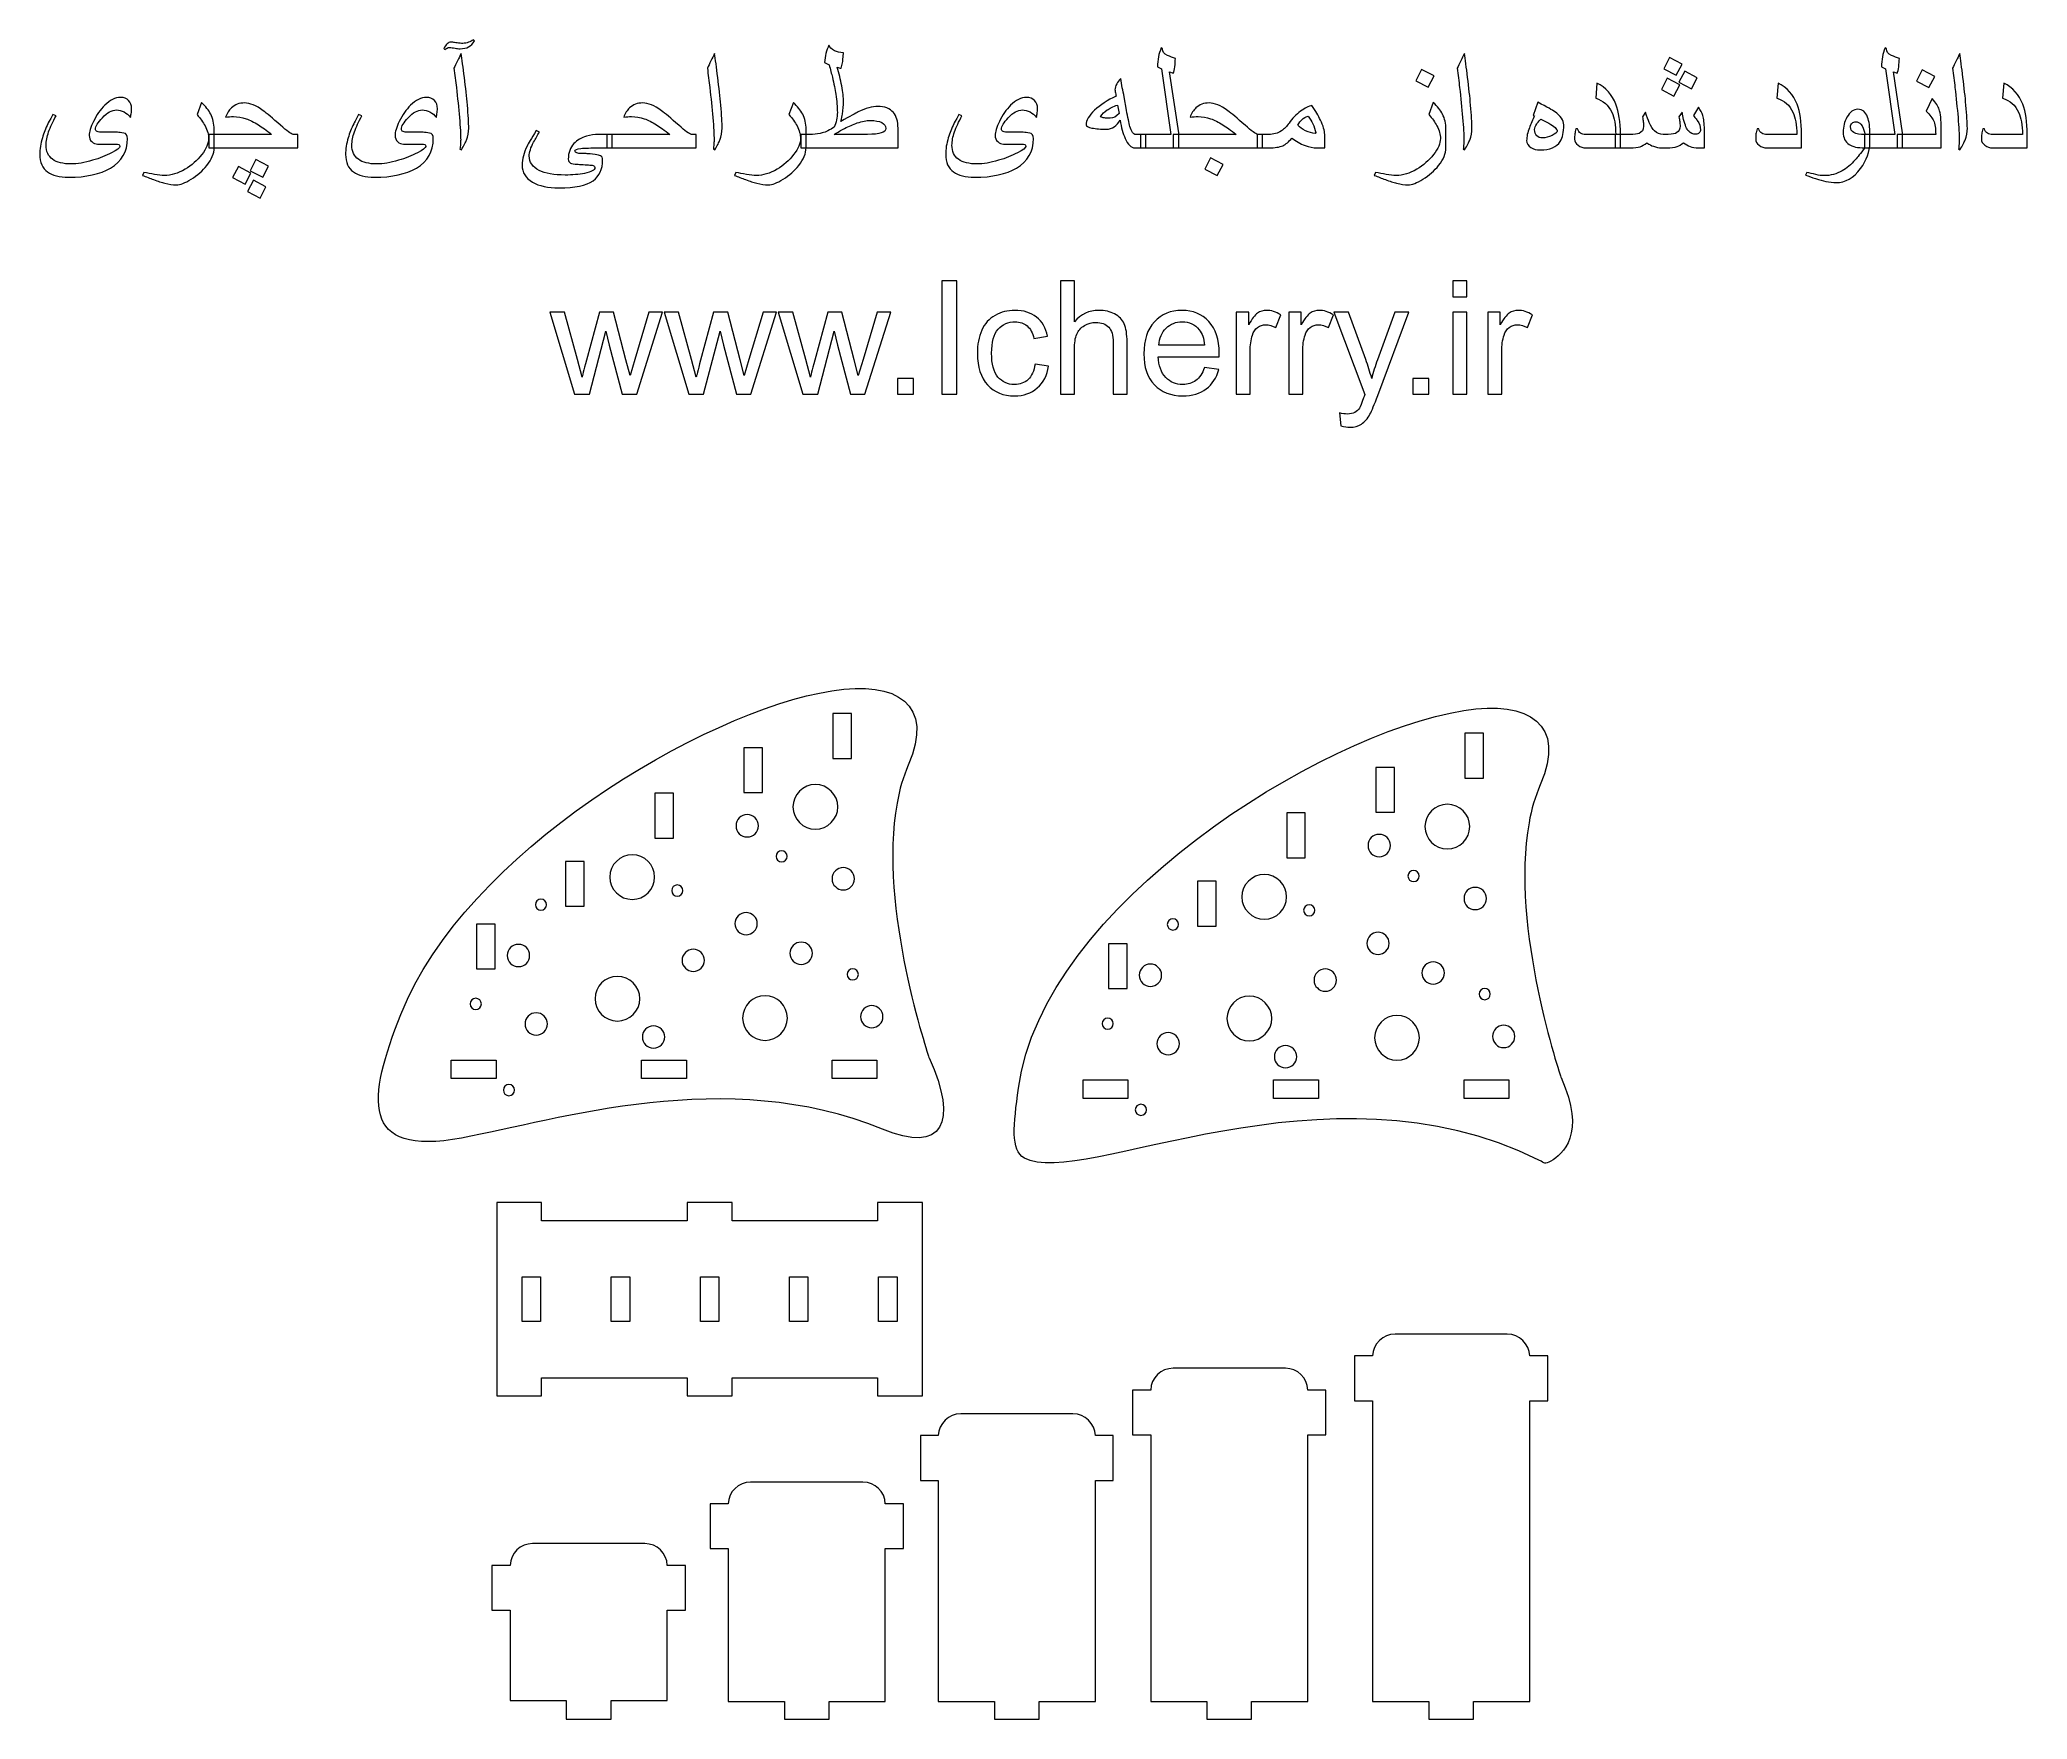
# Model space of a CAD drawing. Header units: millimetres. Extents: x -431 to 456, y -223 to 527.
import ezdxf

# ---------------------------------------------------------------- set-up
doc = ezdxf.new("R2010")
doc.units = ezdxf.units.MM
doc.header["$MEASUREMENT"] = 0
doc.layers.add('Layer 1', color=7, linetype='Continuous')

msp = doc.modelspace()

# ---------------------------------------------------------------- linework, layer by layer
at = {"layer": 'Layer 1', "color": 250, "lineweight": 9}
for points, knots in [([(-237.3346, 526.101), (-238.0872, 524.8663), (-238.9692, 523.9609), (-239.9687, 523.3847), (-239.9687, 523.3847), (-240.9565, 522.8085), (-242.2147, 522.5262), (-243.7317, 522.5262), (-243.7317, 522.5262), (-244.0962, 522.5262), (-244.4607, 522.5498), (-244.8253, 522.5968), (-244.8253, 522.5968), (-245.2016, 522.6321), (-245.5779, 522.6909), (-245.9659, 522.7614), (-245.9659, 522.7614), (-246.9772, 522.9848), (-247.7769, 523.0907), (-248.3766, 523.0907), (-248.3766, 523.0907), (-248.8352, 523.0907), (-249.235, 522.9966), (-249.576, 522.8085), (-249.576, 522.8085), (-249.917, 522.6203), (-250.2345, 522.4322), (-250.505, 522.244), (-250.505, 522.244), (-250.505, 522.244), (-250.9519, 522.6203), (-250.9519, 522.6203), (-250.9519, 522.6203), (-250.5638, 523.4552), (-250.0934, 524.1373), (-249.5407, 524.6782), (-249.5407, 524.6782), (-248.9881, 525.2191), (-248.4354, 525.4896), (-247.8592, 525.4896), (-247.8592, 525.4896), (-247.671, 525.4896), (-247.3653, 525.466), (-246.942, 525.4073), (-246.942, 525.4073), (-246.5186, 525.3485), (-245.9071, 525.2661), (-245.1075, 525.1603), (-245.1075, 525.1603), (-244.6254, 525.0898), (-244.1668, 525.031), (-243.7317, 524.9957), (-243.7317, 524.9957), (-243.2966, 524.9486), (-242.885, 524.9251), (-242.497, 524.9251), (-242.497, 524.9251), (-241.6268, 524.9251), (-240.7801, 525.0898), (-239.9805, 525.4073), (-239.9805, 525.4073), (-239.1808, 525.7365), (-238.4518, 526.1128), (-237.7815, 526.5479), (-237.7815, 526.5479), (-237.7815, 526.5479), (-237.3346, 526.101), (-237.3346, 526.101)], [0, 0, 0, 0, 0.05555556, 0.05555556, 0.05555556, 0.05555556, 0.11111111, 0.11111111, 0.11111111, 0.11111111, 0.16666667, 0.16666667, 0.16666667, 0.16666667, 0.22222222, 0.22222222, 0.22222222, 0.22222222, 0.27777778, 0.27777778, 0.27777778, 0.27777778, 0.33333333, 0.33333333, 0.33333333, 0.33333333, 0.38888889, 0.38888889, 0.38888889, 0.38888889, 0.44444444, 0.44444444, 0.44444444, 0.44444444, 0.5, 0.5, 0.5, 0.5, 0.55555556, 0.55555556, 0.55555556, 0.55555556, 0.61111111, 0.61111111, 0.61111111, 0.61111111, 0.66666667, 0.66666667, 0.66666667, 0.66666667, 0.72222222, 0.72222222, 0.72222222, 0.72222222, 0.77777778, 0.77777778, 0.77777778, 0.77777778, 0.83333333, 0.83333333, 0.83333333, 0.83333333, 0.88888889, 0.88888889, 0.88888889, 0.88888889, 1, 1, 1, 1]), ([(-48.2575, 478.2879), (-48.2575, 478.2879), (-91.7197, 478.2879), (-91.7197, 478.2879), (-91.7197, 478.2879), (-91.7197, 478.2879), (-91.7197, 484.2852), (-91.7197, 484.2852), (-91.7197, 484.2852), (-91.7197, 484.2852), (-86.4398, 484.3204), (-86.4398, 484.3204), (-86.4398, 484.3204), (-84.8758, 484.3204), (-83.4059, 484.5203), (-82.0536, 484.9319), (-82.0536, 484.9319), (-80.4896, 485.414), (-78.714, 486.2607), (-76.7266, 487.4719), (-76.7266, 487.4719), (-76.3151, 488.4832), (-75.9858, 489.5768), (-75.7271, 490.7292), (-75.7271, 490.7292), (-75.4802, 491.8934), (-75.3508, 493.0105), (-75.3508, 494.0924), (-75.3508, 494.0924), (-75.3508, 496.5501), (-75.5742, 499.2547), (-76.0328, 502.218), (-76.0328, 502.218), (-76.3739, 504.3817), (-76.8913, 506.91), (-77.5851, 509.8262), (-77.5851, 509.8262), (-77.9496, 511.3432), (-78.42, 513.1894), (-79.0197, 515.3766), (-79.0197, 515.3766), (-79.0197, 515.3766), (-81.1364, 516.4467), (-81.1364, 516.4467), (-81.1364, 516.4467), (-80.9717, 517.8225), (-80.7365, 519.1631), (-80.4308, 520.4448), (-80.4308, 520.4448), (-80.1133, 521.7384), (-79.6782, 522.9731), (-79.1255, 524.1725), (-79.1255, 524.1725), (-78.761, 523.0907), (-77.9261, 522.2558), (-76.6326, 521.6561), (-76.6326, 521.6561), (-75.5625, 521.1739), (-74.1866, 520.8564), (-72.5286, 520.6918), (-72.5286, 520.6918), (-72.752, 518.3282), (-72.9284, 516.8112), (-73.046, 516.1762), (-73.046, 516.1762), (-73.1636, 515.5295), (-73.3753, 514.7299), (-73.7045, 513.7891), (-73.7045, 513.7891), (-73.8574, 513.8126), (-74.2807, 513.9302), (-74.9745, 514.1301), (-74.9745, 514.1301), (-74.9745, 514.1301), (-75.4214, 514.2712), (-75.4214, 514.2712), (-75.4214, 514.2712), (-74.5982, 511.5784), (-73.9162, 508.8267), (-73.387, 505.981), (-73.387, 505.981), (-72.8578, 503.147), (-72.5991, 500.7599), (-72.5991, 498.8313), (-72.5991, 498.8313), (-72.5991, 497.2086), (-72.7638, 495.3859), (-73.093, 493.3868), (-73.093, 493.3868), (-73.2106, 492.6813), (-73.4223, 491.5759), (-73.728, 490.0825), (-73.728, 490.0825), (-69.7181, 492.4108), (-67.1546, 493.8337), (-66.0257, 494.3628), (-66.0257, 494.3628), (-62.6391, 495.9738), (-59.7228, 496.7735), (-57.3004, 496.7735), (-57.3004, 496.7735), (-54.2077, 496.7735), (-51.8911, 495.868), (-50.3506, 494.0571), (-50.3506, 494.0571), (-48.9513, 492.399), (-48.2575, 490.0472), (-48.2575, 487.0015), (-48.2575, 487.0015), (-48.2575, 487.0015), (-48.2575, 478.2879), (-48.2575, 478.2879)], [0, 0, 0, 0, 0.03448276, 0.03448276, 0.03448276, 0.03448276, 0.06896552, 0.06896552, 0.06896552, 0.06896552, 0.10344828, 0.10344828, 0.10344828, 0.10344828, 0.13793103, 0.13793103, 0.13793103, 0.13793103, 0.17241379, 0.17241379, 0.17241379, 0.17241379, 0.20689655, 0.20689655, 0.20689655, 0.20689655, 0.24137931, 0.24137931, 0.24137931, 0.24137931, 0.27586207, 0.27586207, 0.27586207, 0.27586207, 0.31034483, 0.31034483, 0.31034483, 0.31034483, 0.34482759, 0.34482759, 0.34482759, 0.34482759, 0.37931034, 0.37931034, 0.37931034, 0.37931034, 0.4137931, 0.4137931, 0.4137931, 0.4137931, 0.44827586, 0.44827586, 0.44827586, 0.44827586, 0.48275862, 0.48275862, 0.48275862, 0.48275862, 0.51724138, 0.51724138, 0.51724138, 0.51724138, 0.55172414, 0.55172414, 0.55172414, 0.55172414, 0.5862069, 0.5862069, 0.5862069, 0.5862069, 0.62068966, 0.62068966, 0.62068966, 0.62068966, 0.65517241, 0.65517241, 0.65517241, 0.65517241, 0.68965517, 0.68965517, 0.68965517, 0.68965517, 0.72413793, 0.72413793, 0.72413793, 0.72413793, 0.75862069, 0.75862069, 0.75862069, 0.75862069, 0.79310345, 0.79310345, 0.79310345, 0.79310345, 0.82758621, 0.82758621, 0.82758621, 0.82758621, 0.86206897, 0.86206897, 0.86206897, 0.86206897, 0.89655172, 0.89655172, 0.89655172, 0.89655172, 0.93103448, 0.93103448, 0.93103448, 0.93103448, 1, 1, 1, 1]), ([(-239.8746, 487.0839), (-239.8746, 485.2494), (-240.2157, 483.462), (-240.8859, 481.7452), (-240.8859, 481.7452), (-241.2387, 480.8279), (-241.9913, 479.3698), (-243.1555, 477.3707), (-243.1555, 477.3707), (-243.1555, 477.3707), (-243.7787, 477.7117), (-243.7787, 477.7117), (-243.7787, 477.7117), (-243.6964, 478.382), (-243.6258, 479.1464), (-243.567, 480.0283), (-243.567, 480.0283), (-243.5083, 480.8985), (-243.473, 481.4865), (-243.473, 481.7804), (-243.473, 481.7804), (-243.473, 484.1676), (-243.6611, 487.5072), (-244.0374, 491.7876), (-244.0374, 491.7876), (-244.4255, 496.0679), (-244.8723, 500.5364), (-245.4015, 505.2049), (-245.4015, 505.2049), (-245.7307, 508.0271), (-246.0835, 510.9081), (-246.4716, 513.8479), (-246.4716, 513.8479), (-246.013, 514.8592), (-245.4838, 515.9411), (-244.8958, 517.117), (-244.8958, 517.117), (-244.3079, 518.2811), (-243.7552, 519.3748), (-243.226, 520.4096), (-243.226, 520.4096), (-242.8615, 517.799), (-242.3911, 514.2124), (-241.8267, 509.6734), (-241.8267, 509.6734), (-241.2622, 505.1225), (-240.8154, 501.0303), (-240.4979, 497.3732), (-240.4979, 497.3732), (-240.0863, 492.8341), (-239.8746, 489.4004), (-239.8746, 487.0839)], [0, 0, 0, 0, 0.07142857, 0.07142857, 0.07142857, 0.07142857, 0.14285714, 0.14285714, 0.14285714, 0.14285714, 0.21428571, 0.21428571, 0.21428571, 0.21428571, 0.28571429, 0.28571429, 0.28571429, 0.28571429, 0.35714286, 0.35714286, 0.35714286, 0.35714286, 0.42857143, 0.42857143, 0.42857143, 0.42857143, 0.5, 0.5, 0.5, 0.5, 0.57142857, 0.57142857, 0.57142857, 0.57142857, 0.64285714, 0.64285714, 0.64285714, 0.64285714, 0.71428571, 0.71428571, 0.71428571, 0.71428571, 0.78571429, 0.78571429, 0.78571429, 0.78571429, 0.85714286, 0.85714286, 0.85714286, 0.85714286, 1, 1, 1, 1]), ([(-126.774, 487.0839), (-126.774, 485.2494), (-127.1151, 483.462), (-127.7853, 481.7452), (-127.7853, 481.7452), (-128.1381, 480.8279), (-128.8907, 479.3698), (-130.0549, 477.3707), (-130.0549, 477.3707), (-130.0549, 477.3707), (-130.6781, 477.7117), (-130.6781, 477.7117), (-130.6781, 477.7117), (-130.5958, 478.382), (-130.5252, 479.1464), (-130.4664, 480.0283), (-130.4664, 480.0283), (-130.4077, 480.8985), (-130.3724, 481.4865), (-130.3724, 481.7804), (-130.3724, 481.7804), (-130.3724, 484.1676), (-130.5605, 487.5072), (-130.9368, 491.7876), (-130.9368, 491.7876), (-131.3249, 496.0679), (-131.7717, 500.5364), (-132.3009, 505.2049), (-132.3009, 505.2049), (-132.6301, 508.0271), (-132.9829, 510.9081), (-133.371, 513.8479), (-133.371, 513.8479), (-132.9124, 514.8592), (-132.3832, 515.9411), (-131.7952, 517.117), (-131.7952, 517.117), (-131.2073, 518.2811), (-130.6546, 519.3748), (-130.1254, 520.4096), (-130.1254, 520.4096), (-129.7609, 517.799), (-129.2905, 514.2124), (-128.7261, 509.6734), (-128.7261, 509.6734), (-128.1616, 505.1225), (-127.7148, 501.0303), (-127.3973, 497.3732), (-127.3973, 497.3732), (-126.9857, 492.8341), (-126.774, 489.4004), (-126.774, 487.0839)], [0, 0, 0, 0, 0.07142857, 0.07142857, 0.07142857, 0.07142857, 0.14285714, 0.14285714, 0.14285714, 0.14285714, 0.21428571, 0.21428571, 0.21428571, 0.21428571, 0.28571429, 0.28571429, 0.28571429, 0.28571429, 0.35714286, 0.35714286, 0.35714286, 0.35714286, 0.42857143, 0.42857143, 0.42857143, 0.42857143, 0.5, 0.5, 0.5, 0.5, 0.57142857, 0.57142857, 0.57142857, 0.57142857, 0.64285714, 0.64285714, 0.64285714, 0.64285714, 0.71428571, 0.71428571, 0.71428571, 0.71428571, 0.78571429, 0.78571429, 0.78571429, 0.78571429, 0.85714286, 0.85714286, 0.85714286, 0.85714286, 1, 1, 1, 1]), ([(77.0021, 478.2879), (77.0021, 478.2879), (59.9982, 478.2879), (59.9982, 478.2879), (59.9982, 478.2879), (59.9982, 478.2879), (59.9982, 484.2852), (59.9982, 484.2852), (59.9982, 484.2852), (59.9982, 484.2852), (73.5449, 484.2852), (73.5449, 484.2852), (73.5449, 484.2852), (73.5449, 484.2852), (69.3115, 513.5892), (69.3115, 513.5892), (69.3115, 513.5892), (69.3115, 513.5892), (67.5477, 514.4359), (67.5477, 514.4359), (67.5477, 514.4359), (67.5477, 516.0116), (67.6888, 517.4933), (67.9592, 518.8809), (67.9592, 518.8809), (68.2414, 520.2567), (68.653, 521.609), (69.2057, 522.9025), (69.2057, 522.9025), (69.2057, 522.9025), (69.7349, 522.5262), (69.7349, 522.5262), (69.7349, 522.5262), (69.7349, 521.1974), (70.4875, 520.1979), (72.0045, 519.5276), (72.0045, 519.5276), (73.1568, 519.069), (74.3327, 518.6104), (75.5204, 518.1518), (75.5204, 518.1518), (75.5204, 517.0111), (75.4263, 515.7999), (75.2382, 514.5064), (75.2382, 514.5064), (75.0618, 513.2011), (74.8384, 512.2369), (74.5798, 511.6019), (74.5798, 511.6019), (74.5798, 511.6019), (72.9099, 512.1546), (72.9099, 512.1546), (72.9099, 512.1546), (72.9099, 512.1546), (77.0021, 485.0495), (77.0021, 485.0495), (77.0021, 485.0495), (77.0021, 485.0495), (77.0021, 478.2879), (77.0021, 478.2879)], [0, 0, 0, 0, 0.0625, 0.0625, 0.0625, 0.0625, 0.125, 0.125, 0.125, 0.125, 0.1875, 0.1875, 0.1875, 0.1875, 0.25, 0.25, 0.25, 0.25, 0.3125, 0.3125, 0.3125, 0.3125, 0.375, 0.375, 0.375, 0.375, 0.4375, 0.4375, 0.4375, 0.4375, 0.5, 0.5, 0.5, 0.5, 0.5625, 0.5625, 0.5625, 0.5625, 0.625, 0.625, 0.625, 0.625, 0.6875, 0.6875, 0.6875, 0.6875, 0.75, 0.75, 0.75, 0.75, 0.8125, 0.8125, 0.8125, 0.8125, 0.875, 0.875, 0.875, 0.875, 1, 1, 1, 1]), ([(207.918, 487.0839), (207.918, 485.2494), (207.5769, 483.462), (206.9067, 481.7452), (206.9067, 481.7452), (206.5539, 480.8279), (205.8013, 479.3698), (204.6371, 477.3707), (204.6371, 477.3707), (204.6371, 477.3707), (204.0139, 477.7117), (204.0139, 477.7117), (204.0139, 477.7117), (204.0962, 478.382), (204.1668, 479.1464), (204.2257, 480.0283), (204.2257, 480.0283), (204.2843, 480.8985), (204.3196, 481.4865), (204.3196, 481.7804), (204.3196, 481.7804), (204.3196, 484.1676), (204.1315, 487.5072), (203.7552, 491.7876), (203.7552, 491.7876), (203.3671, 496.0679), (202.9203, 500.5364), (202.3911, 505.2049), (202.3911, 505.2049), (202.0619, 508.0271), (201.7091, 510.9081), (201.321, 513.8479), (201.321, 513.8479), (201.7796, 514.8592), (202.3088, 515.9411), (202.8969, 517.117), (202.8969, 517.117), (203.4847, 518.2811), (204.0374, 519.3748), (204.5666, 520.4096), (204.5666, 520.4096), (204.9311, 517.799), (205.4015, 514.2124), (205.9659, 509.6734), (205.9659, 509.6734), (206.5305, 505.1225), (206.9772, 501.0303), (207.2947, 497.3732), (207.2947, 497.3732), (207.7063, 492.8341), (207.918, 489.4004), (207.918, 487.0839)], [0, 0, 0, 0, 0.07142857, 0.07142857, 0.07142857, 0.07142857, 0.14285714, 0.14285714, 0.14285714, 0.14285714, 0.21428571, 0.21428571, 0.21428571, 0.21428571, 0.28571429, 0.28571429, 0.28571429, 0.28571429, 0.35714286, 0.35714286, 0.35714286, 0.35714286, 0.42857143, 0.42857143, 0.42857143, 0.42857143, 0.5, 0.5, 0.5, 0.5, 0.57142857, 0.57142857, 0.57142857, 0.57142857, 0.64285714, 0.64285714, 0.64285714, 0.64285714, 0.71428571, 0.71428571, 0.71428571, 0.71428571, 0.78571429, 0.78571429, 0.78571429, 0.78571429, 0.85714286, 0.85714286, 0.85714286, 0.85714286, 1, 1, 1, 1]), ([(301.7804, 515.6941), (301.7804, 515.6941), (299.1228, 510.6729), (299.1228, 510.6729), (299.1228, 510.6729), (299.1228, 510.6729), (293.596, 513.6245), (293.596, 513.6245), (293.596, 513.6245), (293.596, 513.6245), (296.1477, 518.6457), (296.1477, 518.6457), (296.1477, 518.6457), (296.1477, 518.6457), (301.7804, 515.6941), (301.7804, 515.6941)], [0, 0, 0, 0, 0.2, 0.2, 0.2, 0.2, 0.4, 0.4, 0.4, 0.4, 0.6, 0.6, 0.6, 0.6, 1, 1, 1, 1]), ([(400.1465, 478.2879), (400.1465, 478.2879), (383.1426, 478.2879), (383.1426, 478.2879), (383.1426, 478.2879), (383.1426, 478.2879), (383.1426, 484.2852), (383.1426, 484.2852), (383.1426, 484.2852), (383.1426, 484.2852), (396.6893, 484.2852), (396.6893, 484.2852), (396.6893, 484.2852), (396.6893, 484.2852), (392.4559, 513.5892), (392.4559, 513.5892), (392.4559, 513.5892), (392.4559, 513.5892), (390.6921, 514.4359), (390.6921, 514.4359), (390.6921, 514.4359), (390.6921, 516.0116), (390.8332, 517.4933), (391.1036, 518.8809), (391.1036, 518.8809), (391.3858, 520.2567), (391.7974, 521.609), (392.3501, 522.9025), (392.3501, 522.9025), (392.3501, 522.9025), (392.8793, 522.5262), (392.8793, 522.5262), (392.8793, 522.5262), (392.8793, 521.1974), (393.6319, 520.1979), (395.1488, 519.5276), (395.1488, 519.5276), (396.3012, 519.069), (397.4771, 518.6104), (398.6648, 518.1518), (398.6648, 518.1518), (398.6648, 517.0111), (398.5707, 515.7999), (398.3826, 514.5064), (398.3826, 514.5064), (398.2062, 513.2011), (397.9828, 512.2369), (397.7241, 511.6019), (397.7241, 511.6019), (397.7241, 511.6019), (396.0543, 512.1546), (396.0543, 512.1546), (396.0543, 512.1546), (396.0543, 512.1546), (400.1465, 485.0495), (400.1465, 485.0495), (400.1465, 485.0495), (400.1465, 485.0495), (400.1465, 478.2879), (400.1465, 478.2879)], [0, 0, 0, 0, 0.0625, 0.0625, 0.0625, 0.0625, 0.125, 0.125, 0.125, 0.125, 0.1875, 0.1875, 0.1875, 0.1875, 0.25, 0.25, 0.25, 0.25, 0.3125, 0.3125, 0.3125, 0.3125, 0.375, 0.375, 0.375, 0.375, 0.4375, 0.4375, 0.4375, 0.4375, 0.5, 0.5, 0.5, 0.5, 0.5625, 0.5625, 0.5625, 0.5625, 0.625, 0.625, 0.625, 0.625, 0.6875, 0.6875, 0.6875, 0.6875, 0.75, 0.75, 0.75, 0.75, 0.8125, 0.8125, 0.8125, 0.8125, 0.875, 0.875, 0.875, 0.875, 1, 1, 1, 1]), ([(429.0155, 487.0839), (429.0155, 485.2494), (428.6744, 483.462), (428.0042, 481.7452), (428.0042, 481.7452), (427.6514, 480.8279), (426.8988, 479.3698), (425.7346, 477.3707), (425.7346, 477.3707), (425.7346, 477.3707), (425.1114, 477.7117), (425.1114, 477.7117), (425.1114, 477.7117), (425.1937, 478.382), (425.2643, 479.1464), (425.3231, 480.0283), (425.3231, 480.0283), (425.3818, 480.8985), (425.4171, 481.4865), (425.4171, 481.7804), (425.4171, 481.7804), (425.4171, 484.1676), (425.229, 487.5072), (424.8527, 491.7876), (424.8527, 491.7876), (424.4646, 496.0679), (424.0178, 500.5364), (423.4886, 505.2049), (423.4886, 505.2049), (423.1594, 508.0271), (422.8066, 510.9081), (422.4185, 513.8479), (422.4185, 513.8479), (422.8771, 514.8592), (423.4063, 515.9411), (423.9943, 517.117), (423.9943, 517.117), (424.5822, 518.2811), (425.1349, 519.3748), (425.6641, 520.4096), (425.6641, 520.4096), (426.0286, 517.799), (426.499, 514.2124), (427.0634, 509.6734), (427.0634, 509.6734), (427.6279, 505.1225), (428.0747, 501.0303), (428.3922, 497.3732), (428.3922, 497.3732), (428.8038, 492.8341), (429.0155, 489.4004), (429.0155, 487.0839)], [0, 0, 0, 0, 0.07142857, 0.07142857, 0.07142857, 0.07142857, 0.14285714, 0.14285714, 0.14285714, 0.14285714, 0.21428571, 0.21428571, 0.21428571, 0.21428571, 0.28571429, 0.28571429, 0.28571429, 0.28571429, 0.35714286, 0.35714286, 0.35714286, 0.35714286, 0.42857143, 0.42857143, 0.42857143, 0.42857143, 0.5, 0.5, 0.5, 0.5, 0.57142857, 0.57142857, 0.57142857, 0.57142857, 0.64285714, 0.64285714, 0.64285714, 0.64285714, 0.71428571, 0.71428571, 0.71428571, 0.71428571, 0.78571429, 0.78571429, 0.78571429, 0.78571429, 0.85714286, 0.85714286, 0.85714286, 0.85714286, 1, 1, 1, 1]), ([(62.3971, 478.2879), (62.3971, 478.2879), (57.47, 478.2879), (57.47, 478.2879), (57.47, 478.2879), (55.8237, 478.2879), (54.3655, 479.699), (53.0955, 482.5095), (53.0955, 482.5095), (52.1548, 484.6262), (51.4022, 487.3426), (50.826, 490.6587), (50.826, 490.6587), (50.144, 489.3769), (49.262, 488.3891), (48.2155, 487.6718), (48.2155, 487.6718), (47.1571, 486.9663), (46.04, 486.6135), (44.8758, 486.6135), (44.8758, 486.6135), (42.2418, 486.6135), (40.0428, 486.7899), (38.2907, 487.1427), (38.2907, 487.1427), (36.5385, 487.5072), (35.6566, 487.954), (35.6566, 488.5067), (35.6566, 488.5067), (35.6566, 490.4823), (36.9383, 492.6695), (39.5019, 495.0684), (39.5019, 495.0684), (42.0536, 497.4673), (45.2521, 499.5722), (49.0974, 501.3596), (49.0974, 501.3596), (49.0504, 501.5477), (48.9563, 502.0181), (48.8034, 502.806), (48.8034, 502.806), (48.6505, 503.5821), (48.5682, 504.0642), (48.5682, 504.2406), (48.5682, 504.2406), (48.5682, 505.0285), (48.8387, 505.8987), (49.3796, 506.8512), (49.3796, 506.8512), (49.8265, 507.639), (50.4144, 508.4387), (51.1435, 509.2618), (51.1435, 509.2618), (51.3787, 507.8389), (51.6139, 506.4631), (51.8491, 505.1343), (51.8491, 505.1343), (52.096, 503.8055), (52.3665, 502.4297), (52.6957, 501.0068), (52.6957, 501.0068), (52.6957, 501.0068), (53.7188, 495.0919), (53.7188, 495.0919), (53.7188, 495.0919), (54.295, 491.8346), (54.8124, 489.4239), (55.271, 487.86), (55.271, 487.86), (55.9883, 485.4728), (56.7174, 484.2852), (57.4817, 484.2852), (57.4817, 484.2852), (57.4817, 484.2852), (62.3971, 484.2852), (62.3971, 484.2852), (62.3971, 484.2852), (62.3971, 484.2852), (62.3971, 478.2879), (62.3971, 478.2879)], [0, 0, 0, 0, 0.04761905, 0.04761905, 0.04761905, 0.04761905, 0.0952381, 0.0952381, 0.0952381, 0.0952381, 0.14285714, 0.14285714, 0.14285714, 0.14285714, 0.19047619, 0.19047619, 0.19047619, 0.19047619, 0.23809524, 0.23809524, 0.23809524, 0.23809524, 0.28571429, 0.28571429, 0.28571429, 0.28571429, 0.33333333, 0.33333333, 0.33333333, 0.33333333, 0.38095238, 0.38095238, 0.38095238, 0.38095238, 0.42857143, 0.42857143, 0.42857143, 0.42857143, 0.47619048, 0.47619048, 0.47619048, 0.47619048, 0.52380952, 0.52380952, 0.52380952, 0.52380952, 0.57142857, 0.57142857, 0.57142857, 0.57142857, 0.61904762, 0.61904762, 0.61904762, 0.61904762, 0.66666667, 0.66666667, 0.66666667, 0.66666667, 0.71428571, 0.71428571, 0.71428571, 0.71428571, 0.76190476, 0.76190476, 0.76190476, 0.76190476, 0.80952381, 0.80952381, 0.80952381, 0.80952381, 0.85714286, 0.85714286, 0.85714286, 0.85714286, 0.9047619, 0.9047619, 0.9047619, 0.9047619, 1, 1, 1, 1]), ([(191.0669, 510.3672), (191.0669, 510.3672), (188.4093, 505.3812), (188.4093, 505.3812), (188.4093, 505.3812), (188.4093, 505.3812), (182.8825, 508.2623), (182.8825, 508.2623), (182.8825, 508.2623), (182.8825, 508.2623), (185.4107, 513.2835), (185.4107, 513.2835), (185.4107, 513.2835), (185.4107, 513.2835), (191.0669, 510.3672), (191.0669, 510.3672)], [0, 0, 0, 0, 0.2, 0.2, 0.2, 0.2, 0.4, 0.4, 0.4, 0.4, 0.6, 0.6, 0.6, 0.6, 1, 1, 1, 1]), ([(274.1697, 478.2879), (274.1697, 478.2879), (258.7768, 478.2879), (258.7768, 478.2879), (258.7768, 478.2879), (257.4715, 478.2879), (256.2956, 478.6642), (255.2491, 479.4286), (255.2491, 479.4286), (254.2143, 480.1812), (253.6851, 481.0749), (253.6851, 482.1097), (253.6851, 482.1097), (253.6851, 482.9799), (253.7321, 483.7677), (253.8262, 484.4851), (253.8262, 484.4851), (253.9203, 485.1906), (254.0967, 485.9785), (254.3436, 486.8252), (254.3436, 486.8252), (254.3436, 486.8252), (255.0492, 486.8252), (255.0492, 486.8252), (255.0492, 486.8252), (255.3079, 485.8844), (255.7665, 485.2141), (256.425, 484.8026), (256.425, 484.8026), (256.9777, 484.4615), (257.742, 484.2852), (258.7063, 484.2852), (258.7063, 484.2852), (258.7063, 484.2852), (272.053, 484.2852), (272.053, 484.2852), (272.053, 484.2852), (272.053, 488.4009), (271.4767, 491.7052), (270.3243, 494.21), (270.3243, 494.21), (268.8898, 497.3262), (266.5027, 499.4075), (263.163, 500.4424), (263.163, 500.4424), (263.163, 500.4424), (263.6922, 507.1451), (263.6922, 507.1451), (263.6922, 507.1451), (267.6786, 505.1931), (270.5007, 502.0769), (272.1589, 497.7965), (272.1589, 497.7965), (273.4994, 494.3511), (274.1697, 489.8473), (274.1697, 484.2852), (274.1697, 484.2852), (274.1697, 484.2852), (274.1697, 478.2879), (274.1697, 478.2879)], [0, 0, 0, 0, 0.0625, 0.0625, 0.0625, 0.0625, 0.125, 0.125, 0.125, 0.125, 0.1875, 0.1875, 0.1875, 0.1875, 0.25, 0.25, 0.25, 0.25, 0.3125, 0.3125, 0.3125, 0.3125, 0.375, 0.375, 0.375, 0.375, 0.4375, 0.4375, 0.4375, 0.4375, 0.5, 0.5, 0.5, 0.5, 0.5625, 0.5625, 0.5625, 0.5625, 0.625, 0.625, 0.625, 0.625, 0.6875, 0.6875, 0.6875, 0.6875, 0.75, 0.75, 0.75, 0.75, 0.8125, 0.8125, 0.8125, 0.8125, 0.875, 0.875, 0.875, 0.875, 1, 1, 1, 1]), ([(300.6515, 506.4396), (300.6515, 506.4396), (298.041, 501.4301), (298.041, 501.4301), (298.041, 501.4301), (298.041, 501.4301), (292.4671, 504.3229), (292.4671, 504.3229), (292.4671, 504.3229), (292.4671, 504.3229), (295.0071, 509.3324), (295.0071, 509.3324), (295.0071, 509.3324), (295.0071, 509.3324), (300.6515, 506.4396), (300.6515, 506.4396)], [0, 0, 0, 0, 0.2, 0.2, 0.2, 0.2, 0.4, 0.4, 0.4, 0.4, 0.6, 0.6, 0.6, 0.6, 1, 1, 1, 1]), ([(308.4832, 509.5793), (308.4832, 509.5793), (305.8256, 504.6051), (305.8256, 504.6051), (305.8256, 504.6051), (305.8256, 504.6051), (300.2987, 507.5685), (300.2987, 507.5685), (300.2987, 507.5685), (300.2987, 507.5685), (302.8623, 512.5074), (302.8623, 512.5074), (302.8623, 512.5074), (302.8623, 512.5074), (308.4832, 509.5793), (308.4832, 509.5793)], [0, 0, 0, 0, 0.2, 0.2, 0.2, 0.2, 0.4, 0.4, 0.4, 0.4, 0.6, 0.6, 0.6, 0.6, 1, 1, 1, 1]), ([(355.0263, 478.2879), (355.0263, 478.2879), (339.6334, 478.2879), (339.6334, 478.2879), (339.6334, 478.2879), (338.3282, 478.2879), (337.1522, 478.6642), (336.1057, 479.4286), (336.1057, 479.4286), (335.0709, 480.1812), (334.5417, 481.0749), (334.5417, 482.1097), (334.5417, 482.1097), (334.5417, 482.9799), (334.5887, 483.7677), (334.6828, 484.4851), (334.6828, 484.4851), (334.7769, 485.1906), (334.9533, 485.9785), (335.2002, 486.8252), (335.2002, 486.8252), (335.2002, 486.8252), (335.9058, 486.8252), (335.9058, 486.8252), (335.9058, 486.8252), (336.1645, 485.8844), (336.623, 485.2141), (337.2815, 484.8026), (337.2815, 484.8026), (337.8343, 484.4615), (338.5986, 484.2852), (339.5629, 484.2852), (339.5629, 484.2852), (339.5629, 484.2852), (352.9096, 484.2852), (352.9096, 484.2852), (352.9096, 484.2852), (352.9096, 488.4009), (352.3334, 491.7052), (351.181, 494.21), (351.181, 494.21), (349.7464, 497.3262), (347.3593, 499.4075), (344.0195, 500.4424), (344.0195, 500.4424), (344.0195, 500.4424), (344.5488, 507.1451), (344.5488, 507.1451), (344.5488, 507.1451), (348.5352, 505.1931), (351.3574, 502.0769), (353.0155, 497.7965), (353.0155, 497.7965), (354.356, 494.3511), (355.0263, 489.8473), (355.0263, 484.2852), (355.0263, 484.2852), (355.0263, 484.2852), (355.0263, 478.2879), (355.0263, 478.2879)], [0, 0, 0, 0, 0.0625, 0.0625, 0.0625, 0.0625, 0.125, 0.125, 0.125, 0.125, 0.1875, 0.1875, 0.1875, 0.1875, 0.25, 0.25, 0.25, 0.25, 0.3125, 0.3125, 0.3125, 0.3125, 0.375, 0.375, 0.375, 0.375, 0.4375, 0.4375, 0.4375, 0.4375, 0.5, 0.5, 0.5, 0.5, 0.5625, 0.5625, 0.5625, 0.5625, 0.625, 0.625, 0.625, 0.625, 0.6875, 0.6875, 0.6875, 0.6875, 0.75, 0.75, 0.75, 0.75, 0.8125, 0.8125, 0.8125, 0.8125, 0.875, 0.875, 0.875, 0.875, 1, 1, 1, 1]), ([(414.5398, 510.1555), (414.5398, 510.1555), (411.8822, 505.1696), (411.8822, 505.1696), (411.8822, 505.1696), (411.8822, 505.1696), (406.3554, 508.0506), (406.3554, 508.0506), (406.3554, 508.0506), (406.3554, 508.0506), (408.8836, 513.0718), (408.8836, 513.0718), (408.8836, 513.0718), (408.8836, 513.0718), (414.5398, 510.1555), (414.5398, 510.1555)], [0, 0, 0, 0, 0.2, 0.2, 0.2, 0.2, 0.4, 0.4, 0.4, 0.4, 0.6, 0.6, 0.6, 0.6, 1, 1, 1, 1]), ([(455.756, 478.2879), (455.756, 478.2879), (440.3631, 478.2879), (440.3631, 478.2879), (440.3631, 478.2879), (439.0579, 478.2879), (437.8819, 478.6642), (436.8354, 479.4286), (436.8354, 479.4286), (435.8006, 480.1812), (435.2714, 481.0749), (435.2714, 482.1097), (435.2714, 482.1097), (435.2714, 482.9799), (435.3184, 483.7677), (435.4125, 484.4851), (435.4125, 484.4851), (435.5066, 485.1906), (435.683, 485.9785), (435.9299, 486.8252), (435.9299, 486.8252), (435.9299, 486.8252), (436.6355, 486.8252), (436.6355, 486.8252), (436.6355, 486.8252), (436.8942, 485.8844), (437.3528, 485.2141), (438.0113, 484.8026), (438.0113, 484.8026), (438.564, 484.4615), (439.3283, 484.2852), (440.2926, 484.2852), (440.2926, 484.2852), (440.2926, 484.2852), (453.6393, 484.2852), (453.6393, 484.2852), (453.6393, 484.2852), (453.6393, 488.4009), (453.0631, 491.7052), (451.9107, 494.21), (451.9107, 494.21), (450.4761, 497.3262), (448.0889, 499.4075), (444.7493, 500.4424), (444.7493, 500.4424), (444.7493, 500.4424), (445.2785, 507.1451), (445.2785, 507.1451), (445.2785, 507.1451), (449.2649, 505.1931), (452.0871, 502.0769), (453.7452, 497.7965), (453.7452, 497.7965), (455.0857, 494.3511), (455.756, 489.8473), (455.756, 484.2852), (455.756, 484.2852), (455.756, 484.2852), (455.756, 478.2879), (455.756, 478.2879)], [0, 0, 0, 0, 0.0625, 0.0625, 0.0625, 0.0625, 0.125, 0.125, 0.125, 0.125, 0.1875, 0.1875, 0.1875, 0.1875, 0.25, 0.25, 0.25, 0.25, 0.3125, 0.3125, 0.3125, 0.3125, 0.375, 0.375, 0.375, 0.375, 0.4375, 0.4375, 0.4375, 0.4375, 0.5, 0.5, 0.5, 0.5, 0.5625, 0.5625, 0.5625, 0.5625, 0.625, 0.625, 0.625, 0.625, 0.6875, 0.6875, 0.6875, 0.6875, 0.75, 0.75, 0.75, 0.75, 0.8125, 0.8125, 0.8125, 0.8125, 0.875, 0.875, 0.875, 0.875, 1, 1, 1, 1]), ([(-390.3579, 495.7622), (-390.3579, 495.0213), (-390.4285, 494.2688), (-390.5578, 493.4926), (-390.5578, 493.4926), (-390.6989, 492.7283), (-390.793, 492.1756), (-390.8283, 491.8581), (-390.8283, 491.8581), (-391.6397, 492.9047), (-392.5922, 493.7161), (-393.7093, 494.3158), (-393.7093, 494.3158), (-394.8264, 494.9155), (-395.9553, 495.2213), (-397.1077, 495.2213), (-397.1077, 495.2213), (-399.1068, 495.2213), (-401.2117, 494.0571), (-403.4107, 491.717), (-403.4107, 491.717), (-405.4333, 489.5768), (-406.4446, 487.86), (-406.4446, 486.59), (-406.4446, 486.59), (-406.4446, 486.1549), (-406.1976, 485.8256), (-405.7037, 485.6022), (-405.7037, 485.6022), (-405.2099, 485.3788), (-404.3514, 485.2729), (-403.1285, 485.2729), (-403.1285, 485.2729), (-403.1285, 485.2729), (-400.3768, 485.2729), (-400.3768, 485.2729), (-400.3768, 485.2729), (-398.7187, 485.2729), (-397.484, 485.2612), (-396.6962, 485.2259), (-396.6962, 485.2259), (-395.8965, 485.1906), (-394.9558, 485.0848), (-393.8504, 484.8966), (-393.8504, 484.8966), (-392.7451, 484.7085), (-392.1924, 483.8736), (-392.1924, 482.3919), (-392.1924, 482.3919), (-392.1924, 476.6534), (-394.7088, 472.279), (-399.73, 469.2804), (-399.73, 469.2804), (-404.3514, 466.5404), (-410.5956, 465.1646), (-418.4743, 465.1646), (-418.4743, 465.1646), (-422.5547, 465.1646), (-425.6827, 465.9525), (-427.8347, 467.54), (-427.8347, 467.54), (-430.1747, 469.2568), (-431.3507, 471.8556), (-431.3507, 475.3128), (-431.3507, 475.3128), (-431.3507, 477.7), (-430.9626, 480.2047), (-430.1747, 482.8152), (-430.1747, 482.8152), (-429.5868, 484.8143), (-428.7519, 486.8957), (-427.6935, 489.0829), (-427.6935, 489.0829), (-427.6347, 489.224), (-426.9057, 490.5881), (-425.5298, 493.1751), (-425.5298, 493.1751), (-425.5298, 493.1751), (-424.0835, 492.5872), (-424.0835, 492.5872), (-424.0835, 492.5872), (-425.5181, 490.0237), (-426.6234, 487.6248), (-427.3878, 485.3905), (-427.3878, 485.3905), (-428.1522, 483.168), (-428.5284, 481.1925), (-428.5284, 479.4756), (-428.5284, 479.4756), (-428.5284, 476.6769), (-427.5642, 474.5838), (-425.6239, 473.1844), (-425.6239, 473.1844), (-423.6954, 471.7851), (-420.9202, 471.0913), (-417.3219, 471.0913), (-417.3219, 471.0913), (-414.582, 471.0913), (-411.3835, 471.6322), (-407.7381, 472.7258), (-407.7381, 472.7258), (-404.6219, 473.6548), (-401.8232, 474.7719), (-399.3185, 476.0654), (-399.3185, 476.0654), (-396.8255, 477.359), (-395.579, 478.3115), (-395.579, 478.9229), (-395.579, 478.9229), (-395.579, 479.358), (-395.7201, 479.6403), (-396.0141, 479.7814), (-396.0141, 479.7814), (-396.2963, 479.9107), (-396.7667, 479.9813), (-397.4135, 479.9813), (-397.4135, 479.9813), (-397.4135, 479.9813), (-405.5038, 479.9813), (-405.5038, 479.9813), (-405.5038, 479.9813), (-406.4916, 479.9813), (-407.3618, 480.334), (-408.1261, 481.0514), (-408.1261, 481.0514), (-408.8905, 481.7687), (-409.2668, 482.6859), (-409.2668, 483.8148), (-409.2668, 483.8148), (-409.2668, 485.3552), (-408.6318, 487.4484), (-407.3618, 490.0942), (-407.3618, 490.0942), (-405.986, 492.9752), (-404.3162, 495.3741), (-402.3524, 497.3144), (-402.3524, 497.3144), (-400.0005, 499.631), (-397.6369, 500.7951), (-395.2615, 500.7951), (-395.2615, 500.7951), (-393.7446, 500.7951), (-392.5451, 500.3365), (-391.675, 499.4193), (-391.675, 499.4193), (-390.793, 498.4903), (-390.3579, 497.2791), (-390.3579, 495.7622)], [0, 0, 0, 0, 0.02631579, 0.02631579, 0.02631579, 0.02631579, 0.05263158, 0.05263158, 0.05263158, 0.05263158, 0.07894737, 0.07894737, 0.07894737, 0.07894737, 0.10526316, 0.10526316, 0.10526316, 0.10526316, 0.13157895, 0.13157895, 0.13157895, 0.13157895, 0.15789474, 0.15789474, 0.15789474, 0.15789474, 0.18421053, 0.18421053, 0.18421053, 0.18421053, 0.21052632, 0.21052632, 0.21052632, 0.21052632, 0.23684211, 0.23684211, 0.23684211, 0.23684211, 0.26315789, 0.26315789, 0.26315789, 0.26315789, 0.28947368, 0.28947368, 0.28947368, 0.28947368, 0.31578947, 0.31578947, 0.31578947, 0.31578947, 0.34210526, 0.34210526, 0.34210526, 0.34210526, 0.36842105, 0.36842105, 0.36842105, 0.36842105, 0.39473684, 0.39473684, 0.39473684, 0.39473684, 0.42105263, 0.42105263, 0.42105263, 0.42105263, 0.44736842, 0.44736842, 0.44736842, 0.44736842, 0.47368421, 0.47368421, 0.47368421, 0.47368421, 0.5, 0.5, 0.5, 0.5, 0.52631579, 0.52631579, 0.52631579, 0.52631579, 0.55263158, 0.55263158, 0.55263158, 0.55263158, 0.57894737, 0.57894737, 0.57894737, 0.57894737, 0.60526316, 0.60526316, 0.60526316, 0.60526316, 0.63157895, 0.63157895, 0.63157895, 0.63157895, 0.65789474, 0.65789474, 0.65789474, 0.65789474, 0.68421053, 0.68421053, 0.68421053, 0.68421053, 0.71052632, 0.71052632, 0.71052632, 0.71052632, 0.73684211, 0.73684211, 0.73684211, 0.73684211, 0.76315789, 0.76315789, 0.76315789, 0.76315789, 0.78947368, 0.78947368, 0.78947368, 0.78947368, 0.81578947, 0.81578947, 0.81578947, 0.81578947, 0.84210526, 0.84210526, 0.84210526, 0.84210526, 0.86842105, 0.86842105, 0.86842105, 0.86842105, 0.89473684, 0.89473684, 0.89473684, 0.89473684, 0.92105263, 0.92105263, 0.92105263, 0.92105263, 0.94736842, 0.94736842, 0.94736842, 0.94736842, 1, 1, 1, 1]), ([(-353.5162, 478.2997), (-353.5162, 475.7715), (-354.598, 473.1491), (-356.7617, 470.4328), (-356.7617, 470.4328), (-358.6432, 468.0456), (-360.9833, 465.9878), (-363.7937, 464.2592), (-363.7937, 464.2592), (-366.4513, 462.6011), (-368.6503, 461.7779), (-370.3789, 461.7779), (-370.3789, 461.7779), (-371.9664, 461.7779), (-373.6715, 462.0131), (-375.5177, 462.4717), (-375.5177, 462.4717), (-376.9171, 462.8128), (-378.5986, 463.3654), (-380.5507, 464.1063), (-380.5507, 464.1063), (-382.197, 464.7295), (-383.8433, 465.3528), (-385.4778, 465.976), (-385.4778, 465.976), (-385.4778, 465.976), (-384.8898, 467.3518), (-384.8898, 467.3518), (-384.8898, 467.3518), (-383.3729, 467.0461), (-381.7972, 466.7404), (-380.1509, 466.4229), (-380.1509, 466.4229), (-378.5046, 466.1054), (-377.0111, 465.9407), (-375.6823, 465.9407), (-375.6823, 465.9407), (-372.7425, 465.9407), (-369.6734, 466.8815), (-366.4749, 468.7629), (-366.4749, 468.7629), (-363.5703, 470.4916), (-361.1009, 472.667), (-359.0548, 475.3011), (-359.0548, 475.3011), (-357.0087, 477.9352), (-355.9856, 480.2988), (-355.9856, 482.4154), (-355.9856, 482.4154), (-355.9856, 484.2381), (-356.5148, 486.1431), (-357.5613, 488.1422), (-357.5613, 488.1422), (-358.408, 489.7532), (-359.6075, 491.3995), (-361.1362, 493.1046), (-361.1362, 493.1046), (-361.1362, 493.1046), (-359.1959, 498.5374), (-359.1959, 498.5374), (-359.1959, 498.5374), (-357.3144, 496.7852), (-355.9268, 495.0449), (-355.0331, 493.2927), (-355.0331, 493.2927), (-354.0218, 491.3172), (-353.5162, 489.1064), (-353.5162, 486.6723), (-353.5162, 486.6723), (-353.5162, 486.6723), (-353.5162, 478.2997), (-353.5162, 478.2997)], [0, 0, 0, 0, 0.05263158, 0.05263158, 0.05263158, 0.05263158, 0.10526316, 0.10526316, 0.10526316, 0.10526316, 0.15789474, 0.15789474, 0.15789474, 0.15789474, 0.21052632, 0.21052632, 0.21052632, 0.21052632, 0.26315789, 0.26315789, 0.26315789, 0.26315789, 0.31578947, 0.31578947, 0.31578947, 0.31578947, 0.36842105, 0.36842105, 0.36842105, 0.36842105, 0.42105263, 0.42105263, 0.42105263, 0.42105263, 0.47368421, 0.47368421, 0.47368421, 0.47368421, 0.52631579, 0.52631579, 0.52631579, 0.52631579, 0.57894737, 0.57894737, 0.57894737, 0.57894737, 0.63157895, 0.63157895, 0.63157895, 0.63157895, 0.68421053, 0.68421053, 0.68421053, 0.68421053, 0.73684211, 0.73684211, 0.73684211, 0.73684211, 0.78947368, 0.78947368, 0.78947368, 0.78947368, 0.84210526, 0.84210526, 0.84210526, 0.84210526, 0.89473684, 0.89473684, 0.89473684, 0.89473684, 1, 1, 1, 1]), ([(-316.1335, 478.2879), (-316.1335, 478.2879), (-355.9268, 478.2879), (-355.9268, 478.2879), (-355.9268, 478.2879), (-355.9268, 478.2879), (-355.9268, 484.2852), (-355.9268, 484.2852), (-355.9268, 484.2852), (-355.9268, 484.2852), (-327.8457, 484.2852), (-327.8457, 484.2852), (-327.8457, 484.2852), (-330.1858, 486.1078), (-332.1613, 487.5189), (-333.7724, 488.5302), (-333.7724, 488.5302), (-335.7714, 489.8002), (-337.5941, 490.7175), (-339.2522, 491.2937), (-339.2522, 491.2937), (-341.1101, 491.9404), (-342.9916, 492.2579), (-344.8966, 492.2579), (-344.8966, 492.2579), (-346.0725, 492.2579), (-347.2485, 492.1756), (-348.4479, 492.011), (-348.4479, 492.011), (-347.7776, 493.7043), (-346.9074, 495.0684), (-345.8256, 496.0914), (-345.8256, 496.0914), (-344.2734, 497.5849), (-342.2978, 498.3257), (-339.8989, 498.3257), (-339.8989, 498.3257), (-337.5588, 498.3257), (-334.7954, 497.1733), (-331.5969, 494.8802), (-331.5969, 494.8802), (-330.0212, 493.7396), (-327.4341, 491.5524), (-323.8476, 488.3421), (-323.8476, 488.3421), (-321.0724, 485.8491), (-319.1909, 484.4968), (-318.2031, 484.2852), (-318.2031, 484.2852), (-318.2031, 484.2852), (-316.1335, 484.2852), (-316.1335, 484.2852), (-316.1335, 484.2852), (-316.1335, 484.2852), (-316.1335, 478.2879), (-316.1335, 478.2879)], [0, 0, 0, 0, 0.06666667, 0.06666667, 0.06666667, 0.06666667, 0.13333333, 0.13333333, 0.13333333, 0.13333333, 0.2, 0.2, 0.2, 0.2, 0.26666667, 0.26666667, 0.26666667, 0.26666667, 0.33333333, 0.33333333, 0.33333333, 0.33333333, 0.4, 0.4, 0.4, 0.4, 0.46666667, 0.46666667, 0.46666667, 0.46666667, 0.53333333, 0.53333333, 0.53333333, 0.53333333, 0.6, 0.6, 0.6, 0.6, 0.66666667, 0.66666667, 0.66666667, 0.66666667, 0.73333333, 0.73333333, 0.73333333, 0.73333333, 0.8, 0.8, 0.8, 0.8, 0.86666667, 0.86666667, 0.86666667, 0.86666667, 1, 1, 1, 1]), ([(-253.8564, 495.7622), (-253.8564, 495.0213), (-253.927, 494.2688), (-254.0563, 493.4926), (-254.0563, 493.4926), (-254.1974, 492.7283), (-254.2915, 492.1756), (-254.3268, 491.8581), (-254.3268, 491.8581), (-255.1382, 492.9047), (-256.0907, 493.7161), (-257.2078, 494.3158), (-257.2078, 494.3158), (-258.3249, 494.9155), (-259.4538, 495.2213), (-260.6062, 495.2213), (-260.6062, 495.2213), (-262.6053, 495.2213), (-264.7102, 494.0571), (-266.9092, 491.717), (-266.9092, 491.717), (-268.9318, 489.5768), (-269.9431, 487.86), (-269.9431, 486.59), (-269.9431, 486.59), (-269.9431, 486.1549), (-269.6961, 485.8256), (-269.2022, 485.6022), (-269.2022, 485.6022), (-268.7084, 485.3788), (-267.8499, 485.2729), (-266.627, 485.2729), (-266.627, 485.2729), (-266.627, 485.2729), (-263.8753, 485.2729), (-263.8753, 485.2729), (-263.8753, 485.2729), (-262.2172, 485.2729), (-260.9825, 485.2612), (-260.1947, 485.2259), (-260.1947, 485.2259), (-259.395, 485.1906), (-258.4543, 485.0848), (-257.3489, 484.8966), (-257.3489, 484.8966), (-256.2436, 484.7085), (-255.6909, 483.8736), (-255.6909, 482.3919), (-255.6909, 482.3919), (-255.6909, 476.6534), (-258.2073, 472.279), (-263.2285, 469.2804), (-263.2285, 469.2804), (-267.8499, 466.5404), (-274.0941, 465.1646), (-281.9728, 465.1646), (-281.9728, 465.1646), (-286.0532, 465.1646), (-289.1812, 465.9525), (-291.3332, 467.54), (-291.3332, 467.54), (-293.6732, 469.2568), (-294.8492, 471.8556), (-294.8492, 475.3128), (-294.8492, 475.3128), (-294.8492, 477.7), (-294.4611, 480.2047), (-293.6732, 482.8152), (-293.6732, 482.8152), (-293.0853, 484.8143), (-292.2504, 486.8957), (-291.192, 489.0829), (-291.192, 489.0829), (-291.1332, 489.224), (-290.4042, 490.5881), (-289.0283, 493.1751), (-289.0283, 493.1751), (-289.0283, 493.1751), (-287.582, 492.5872), (-287.582, 492.5872), (-287.582, 492.5872), (-289.0166, 490.0237), (-290.1219, 487.6248), (-290.8863, 485.3905), (-290.8863, 485.3905), (-291.6507, 483.168), (-292.0269, 481.1925), (-292.0269, 479.4756), (-292.0269, 479.4756), (-292.0269, 476.6769), (-291.0627, 474.5838), (-289.1224, 473.1844), (-289.1224, 473.1844), (-287.1939, 471.7851), (-284.4187, 471.0913), (-280.8204, 471.0913), (-280.8204, 471.0913), (-278.0805, 471.0913), (-274.882, 471.6322), (-271.2366, 472.7258), (-271.2366, 472.7258), (-268.1204, 473.6548), (-265.3217, 474.7719), (-262.817, 476.0654), (-262.817, 476.0654), (-260.324, 477.359), (-259.0775, 478.3115), (-259.0775, 478.9229), (-259.0775, 478.9229), (-259.0775, 479.358), (-259.2186, 479.6403), (-259.5126, 479.7814), (-259.5126, 479.7814), (-259.7948, 479.9107), (-260.2652, 479.9813), (-260.912, 479.9813), (-260.912, 479.9813), (-260.912, 479.9813), (-269.0023, 479.9813), (-269.0023, 479.9813), (-269.0023, 479.9813), (-269.9901, 479.9813), (-270.8603, 480.334), (-271.6246, 481.0514), (-271.6246, 481.0514), (-272.389, 481.7687), (-272.7653, 482.6859), (-272.7653, 483.8148), (-272.7653, 483.8148), (-272.7653, 485.3552), (-272.1303, 487.4484), (-270.8603, 490.0942), (-270.8603, 490.0942), (-269.4845, 492.9752), (-267.8147, 495.3741), (-265.8509, 497.3144), (-265.8509, 497.3144), (-263.499, 499.631), (-261.1354, 500.7951), (-258.76, 500.7951), (-258.76, 500.7951), (-257.2431, 500.7951), (-256.0436, 500.3365), (-255.1735, 499.4193), (-255.1735, 499.4193), (-254.2915, 498.4903), (-253.8564, 497.2791), (-253.8564, 495.7622)], [0, 0, 0, 0, 0.02631579, 0.02631579, 0.02631579, 0.02631579, 0.05263158, 0.05263158, 0.05263158, 0.05263158, 0.07894737, 0.07894737, 0.07894737, 0.07894737, 0.10526316, 0.10526316, 0.10526316, 0.10526316, 0.13157895, 0.13157895, 0.13157895, 0.13157895, 0.15789474, 0.15789474, 0.15789474, 0.15789474, 0.18421053, 0.18421053, 0.18421053, 0.18421053, 0.21052632, 0.21052632, 0.21052632, 0.21052632, 0.23684211, 0.23684211, 0.23684211, 0.23684211, 0.26315789, 0.26315789, 0.26315789, 0.26315789, 0.28947368, 0.28947368, 0.28947368, 0.28947368, 0.31578947, 0.31578947, 0.31578947, 0.31578947, 0.34210526, 0.34210526, 0.34210526, 0.34210526, 0.36842105, 0.36842105, 0.36842105, 0.36842105, 0.39473684, 0.39473684, 0.39473684, 0.39473684, 0.42105263, 0.42105263, 0.42105263, 0.42105263, 0.44736842, 0.44736842, 0.44736842, 0.44736842, 0.47368421, 0.47368421, 0.47368421, 0.47368421, 0.5, 0.5, 0.5, 0.5, 0.52631579, 0.52631579, 0.52631579, 0.52631579, 0.55263158, 0.55263158, 0.55263158, 0.55263158, 0.57894737, 0.57894737, 0.57894737, 0.57894737, 0.60526316, 0.60526316, 0.60526316, 0.60526316, 0.63157895, 0.63157895, 0.63157895, 0.63157895, 0.65789474, 0.65789474, 0.65789474, 0.65789474, 0.68421053, 0.68421053, 0.68421053, 0.68421053, 0.71052632, 0.71052632, 0.71052632, 0.71052632, 0.73684211, 0.73684211, 0.73684211, 0.73684211, 0.76315789, 0.76315789, 0.76315789, 0.76315789, 0.78947368, 0.78947368, 0.78947368, 0.78947368, 0.81578947, 0.81578947, 0.81578947, 0.81578947, 0.84210526, 0.84210526, 0.84210526, 0.84210526, 0.86842105, 0.86842105, 0.86842105, 0.86842105, 0.89473684, 0.89473684, 0.89473684, 0.89473684, 0.92105263, 0.92105263, 0.92105263, 0.92105263, 0.94736842, 0.94736842, 0.94736842, 0.94736842, 1, 1, 1, 1]), ([(-138.404, 478.2879), (-138.404, 478.2879), (-178.1973, 478.2879), (-178.1973, 478.2879), (-178.1973, 478.2879), (-178.1973, 478.2879), (-178.1973, 484.2852), (-178.1973, 484.2852), (-178.1973, 484.2852), (-178.1973, 484.2852), (-150.1162, 484.2852), (-150.1162, 484.2852), (-150.1162, 484.2852), (-152.4563, 486.1078), (-154.4318, 487.5189), (-156.0429, 488.5302), (-156.0429, 488.5302), (-158.0419, 489.8002), (-159.8646, 490.7175), (-161.5227, 491.2937), (-161.5227, 491.2937), (-163.3806, 491.9404), (-165.2621, 492.2579), (-167.1671, 492.2579), (-167.1671, 492.2579), (-168.343, 492.2579), (-169.519, 492.1756), (-170.7184, 492.011), (-170.7184, 492.011), (-170.0481, 493.7043), (-169.1779, 495.0684), (-168.0961, 496.0914), (-168.0961, 496.0914), (-166.5439, 497.5849), (-164.5683, 498.3257), (-162.1694, 498.3257), (-162.1694, 498.3257), (-159.8293, 498.3257), (-157.0659, 497.1733), (-153.8674, 494.8802), (-153.8674, 494.8802), (-152.2917, 493.7396), (-149.7046, 491.5524), (-146.1181, 488.3421), (-146.1181, 488.3421), (-143.3429, 485.8491), (-141.4614, 484.4968), (-140.4736, 484.2852), (-140.4736, 484.2852), (-140.4736, 484.2852), (-138.404, 484.2852), (-138.404, 484.2852), (-138.404, 484.2852), (-138.404, 484.2852), (-138.404, 478.2879), (-138.404, 478.2879)], [0, 0, 0, 0, 0.06666667, 0.06666667, 0.06666667, 0.06666667, 0.13333333, 0.13333333, 0.13333333, 0.13333333, 0.2, 0.2, 0.2, 0.2, 0.26666667, 0.26666667, 0.26666667, 0.26666667, 0.33333333, 0.33333333, 0.33333333, 0.33333333, 0.4, 0.4, 0.4, 0.4, 0.46666667, 0.46666667, 0.46666667, 0.46666667, 0.53333333, 0.53333333, 0.53333333, 0.53333333, 0.6, 0.6, 0.6, 0.6, 0.66666667, 0.66666667, 0.66666667, 0.66666667, 0.73333333, 0.73333333, 0.73333333, 0.73333333, 0.8, 0.8, 0.8, 0.8, 0.86666667, 0.86666667, 0.86666667, 0.86666667, 1, 1, 1, 1]), ([(-89.3091, 478.2997), (-89.3091, 475.7715), (-90.3909, 473.1491), (-92.5546, 470.4328), (-92.5546, 470.4328), (-94.4361, 468.0456), (-96.7762, 465.9878), (-99.5866, 464.2592), (-99.5866, 464.2592), (-102.2442, 462.6011), (-104.4432, 461.7779), (-106.1718, 461.7779), (-106.1718, 461.7779), (-107.7593, 461.7779), (-109.4644, 462.0131), (-111.3106, 462.4717), (-111.3106, 462.4717), (-112.71, 462.8128), (-114.3915, 463.3654), (-116.3436, 464.1063), (-116.3436, 464.1063), (-117.9899, 464.7295), (-119.6362, 465.3528), (-121.2707, 465.976), (-121.2707, 465.976), (-121.2707, 465.976), (-120.6827, 467.3518), (-120.6827, 467.3518), (-120.6827, 467.3518), (-119.1658, 467.0461), (-117.5901, 466.7404), (-115.9438, 466.4229), (-115.9438, 466.4229), (-114.2975, 466.1054), (-112.804, 465.9407), (-111.4752, 465.9407), (-111.4752, 465.9407), (-108.5354, 465.9407), (-105.4663, 466.8815), (-102.2678, 468.7629), (-102.2678, 468.7629), (-99.3632, 470.4916), (-96.8938, 472.667), (-94.8477, 475.3011), (-94.8477, 475.3011), (-92.8016, 477.9352), (-91.7785, 480.2988), (-91.7785, 482.4154), (-91.7785, 482.4154), (-91.7785, 484.2381), (-92.3077, 486.1431), (-93.3542, 488.1422), (-93.3542, 488.1422), (-94.2009, 489.7532), (-95.4004, 491.3995), (-96.9291, 493.1046), (-96.9291, 493.1046), (-96.9291, 493.1046), (-94.9888, 498.5374), (-94.9888, 498.5374), (-94.9888, 498.5374), (-93.1073, 496.7852), (-91.7197, 495.0449), (-90.826, 493.2927), (-90.826, 493.2927), (-89.8147, 491.3172), (-89.3091, 489.1064), (-89.3091, 486.6723), (-89.3091, 486.6723), (-89.3091, 486.6723), (-89.3091, 478.2997), (-89.3091, 478.2997)], [0, 0, 0, 0, 0.05263158, 0.05263158, 0.05263158, 0.05263158, 0.10526316, 0.10526316, 0.10526316, 0.10526316, 0.15789474, 0.15789474, 0.15789474, 0.15789474, 0.21052632, 0.21052632, 0.21052632, 0.21052632, 0.26315789, 0.26315789, 0.26315789, 0.26315789, 0.31578947, 0.31578947, 0.31578947, 0.31578947, 0.36842105, 0.36842105, 0.36842105, 0.36842105, 0.42105263, 0.42105263, 0.42105263, 0.42105263, 0.47368421, 0.47368421, 0.47368421, 0.47368421, 0.52631579, 0.52631579, 0.52631579, 0.52631579, 0.57894737, 0.57894737, 0.57894737, 0.57894737, 0.63157895, 0.63157895, 0.63157895, 0.63157895, 0.68421053, 0.68421053, 0.68421053, 0.68421053, 0.73684211, 0.73684211, 0.73684211, 0.73684211, 0.78947368, 0.78947368, 0.78947368, 0.78947368, 0.84210526, 0.84210526, 0.84210526, 0.84210526, 0.89473684, 0.89473684, 0.89473684, 0.89473684, 1, 1, 1, 1]), ([(13.996, 495.7622), (13.996, 495.0213), (13.9254, 494.2688), (13.7961, 493.4926), (13.7961, 493.4926), (13.655, 492.7283), (13.5609, 492.1756), (13.5256, 491.8581), (13.5256, 491.8581), (12.7142, 492.9047), (11.7617, 493.7161), (10.6446, 494.3158), (10.6446, 494.3158), (9.5275, 494.9155), (8.3986, 495.2213), (7.2462, 495.2213), (7.2462, 495.2213), (5.2471, 495.2213), (3.1422, 494.0571), (0.9432, 491.717), (0.9432, 491.717), (-1.0794, 489.5768), (-2.0907, 487.86), (-2.0907, 486.59), (-2.0907, 486.59), (-2.0907, 486.1549), (-1.8437, 485.8256), (-1.3498, 485.6022), (-1.3498, 485.6022), (-0.856, 485.3788), (0.0025, 485.2729), (1.2254, 485.2729), (1.2254, 485.2729), (1.2254, 485.2729), (3.9771, 485.2729), (3.9771, 485.2729), (3.9771, 485.2729), (5.6352, 485.2729), (6.8699, 485.2612), (7.6577, 485.2259), (7.6577, 485.2259), (8.4574, 485.1906), (9.3981, 485.0848), (10.5035, 484.8966), (10.5035, 484.8966), (11.6088, 484.7085), (12.1615, 483.8736), (12.1615, 482.3919), (12.1615, 482.3919), (12.1615, 476.6534), (9.6451, 472.279), (4.6239, 469.2804), (4.6239, 469.2804), (0.0025, 466.5404), (-6.2417, 465.1646), (-14.1204, 465.1646), (-14.1204, 465.1646), (-18.2008, 465.1646), (-21.3288, 465.9525), (-23.4808, 467.54), (-23.4808, 467.54), (-25.8208, 469.2568), (-26.9968, 471.8556), (-26.9968, 475.3128), (-26.9968, 475.3128), (-26.9968, 477.7), (-26.6087, 480.2047), (-25.8208, 482.8152), (-25.8208, 482.8152), (-25.2329, 484.8143), (-24.398, 486.8957), (-23.3396, 489.0829), (-23.3396, 489.0829), (-23.2808, 489.224), (-22.5518, 490.5881), (-21.1759, 493.1751), (-21.1759, 493.1751), (-21.1759, 493.1751), (-19.7296, 492.5872), (-19.7296, 492.5872), (-19.7296, 492.5872), (-21.1642, 490.0237), (-22.2695, 487.6248), (-23.0339, 485.3905), (-23.0339, 485.3905), (-23.7983, 483.168), (-24.1745, 481.1925), (-24.1745, 479.4756), (-24.1745, 479.4756), (-24.1745, 476.6769), (-23.2103, 474.5838), (-21.27, 473.1844), (-21.27, 473.1844), (-19.3415, 471.7851), (-16.5663, 471.0913), (-12.968, 471.0913), (-12.968, 471.0913), (-10.2281, 471.0913), (-7.0296, 471.6322), (-3.3842, 472.7258), (-3.3842, 472.7258), (-0.268, 473.6548), (2.5307, 474.7719), (5.0354, 476.0654), (5.0354, 476.0654), (7.5284, 477.359), (8.7749, 478.3115), (8.7749, 478.9229), (8.7749, 478.9229), (8.7749, 479.358), (8.6338, 479.6403), (8.3398, 479.7814), (8.3398, 479.7814), (8.0576, 479.9107), (7.5872, 479.9813), (6.9404, 479.9813), (6.9404, 479.9813), (6.9404, 479.9813), (-1.1499, 479.9813), (-1.1499, 479.9813), (-1.1499, 479.9813), (-2.1377, 479.9813), (-3.0079, 480.334), (-3.7722, 481.0514), (-3.7722, 481.0514), (-4.5366, 481.7687), (-4.9129, 482.6859), (-4.9129, 483.8148), (-4.9129, 483.8148), (-4.9129, 485.3552), (-4.2779, 487.4484), (-3.0079, 490.0942), (-3.0079, 490.0942), (-1.6321, 492.9752), (0.0377, 495.3741), (2.0015, 497.3144), (2.0015, 497.3144), (4.3534, 499.631), (6.717, 500.7951), (9.0924, 500.7951), (9.0924, 500.7951), (10.6093, 500.7951), (11.8088, 500.3365), (12.6789, 499.4193), (12.6789, 499.4193), (13.5609, 498.4903), (13.996, 497.2791), (13.996, 495.7622)], [0, 0, 0, 0, 0.02631579, 0.02631579, 0.02631579, 0.02631579, 0.05263158, 0.05263158, 0.05263158, 0.05263158, 0.07894737, 0.07894737, 0.07894737, 0.07894737, 0.10526316, 0.10526316, 0.10526316, 0.10526316, 0.13157895, 0.13157895, 0.13157895, 0.13157895, 0.15789474, 0.15789474, 0.15789474, 0.15789474, 0.18421053, 0.18421053, 0.18421053, 0.18421053, 0.21052632, 0.21052632, 0.21052632, 0.21052632, 0.23684211, 0.23684211, 0.23684211, 0.23684211, 0.26315789, 0.26315789, 0.26315789, 0.26315789, 0.28947368, 0.28947368, 0.28947368, 0.28947368, 0.31578947, 0.31578947, 0.31578947, 0.31578947, 0.34210526, 0.34210526, 0.34210526, 0.34210526, 0.36842105, 0.36842105, 0.36842105, 0.36842105, 0.39473684, 0.39473684, 0.39473684, 0.39473684, 0.42105263, 0.42105263, 0.42105263, 0.42105263, 0.44736842, 0.44736842, 0.44736842, 0.44736842, 0.47368421, 0.47368421, 0.47368421, 0.47368421, 0.5, 0.5, 0.5, 0.5, 0.52631579, 0.52631579, 0.52631579, 0.52631579, 0.55263158, 0.55263158, 0.55263158, 0.55263158, 0.57894737, 0.57894737, 0.57894737, 0.57894737, 0.60526316, 0.60526316, 0.60526316, 0.60526316, 0.63157895, 0.63157895, 0.63157895, 0.63157895, 0.65789474, 0.65789474, 0.65789474, 0.65789474, 0.68421053, 0.68421053, 0.68421053, 0.68421053, 0.71052632, 0.71052632, 0.71052632, 0.71052632, 0.73684211, 0.73684211, 0.73684211, 0.73684211, 0.76315789, 0.76315789, 0.76315789, 0.76315789, 0.78947368, 0.78947368, 0.78947368, 0.78947368, 0.81578947, 0.81578947, 0.81578947, 0.81578947, 0.84210526, 0.84210526, 0.84210526, 0.84210526, 0.86842105, 0.86842105, 0.86842105, 0.86842105, 0.89473684, 0.89473684, 0.89473684, 0.89473684, 0.92105263, 0.92105263, 0.92105263, 0.92105263, 0.94736842, 0.94736842, 0.94736842, 0.94736842, 1, 1, 1, 1]), ([(50.3674, 493.6573), (50.3674, 493.6573), (49.6971, 497.4085), (49.6971, 497.4085), (49.6971, 497.4085), (47.7216, 496.6912), (46.1576, 495.9503), (45.0169, 495.186), (45.0169, 495.186), (43.8763, 494.4216), (42.9238, 493.3986), (42.1477, 492.1403), (42.1477, 492.1403), (42.6298, 491.9287), (43.1825, 491.764), (43.8293, 491.6582), (43.8293, 491.6582), (44.4643, 491.5406), (45.3462, 491.4818), (46.4633, 491.4818), (46.4633, 491.4818), (47.8274, 491.4818), (49.1327, 492.2109), (50.3674, 493.6573)], [0, 0, 0, 0, 0.14285714, 0.14285714, 0.14285714, 0.14285714, 0.28571429, 0.28571429, 0.28571429, 0.28571429, 0.42857143, 0.42857143, 0.42857143, 0.42857143, 0.57142857, 0.57142857, 0.57142857, 0.57142857, 0.71428571, 0.71428571, 0.71428571, 0.71428571, 1, 1, 1, 1]), ([(114.3966, 478.2879), (114.3966, 478.2879), (74.6032, 478.2879), (74.6032, 478.2879), (74.6032, 478.2879), (74.6032, 478.2879), (74.6032, 484.2852), (74.6032, 484.2852), (74.6032, 484.2852), (74.6032, 484.2852), (102.6843, 484.2852), (102.6843, 484.2852), (102.6843, 484.2852), (100.3442, 486.1078), (98.3687, 487.5189), (96.7576, 488.5302), (96.7576, 488.5302), (94.7586, 489.8002), (92.936, 490.7175), (91.2778, 491.2937), (91.2778, 491.2937), (89.4199, 491.9404), (87.5384, 492.2579), (85.6334, 492.2579), (85.6334, 492.2579), (84.4575, 492.2579), (83.2815, 492.1756), (82.0821, 492.011), (82.0821, 492.011), (82.7524, 493.7043), (83.6226, 495.0684), (84.7044, 496.0914), (84.7044, 496.0914), (86.2566, 497.5849), (88.2322, 498.3257), (90.6312, 498.3257), (90.6312, 498.3257), (92.9712, 498.3257), (95.7346, 497.1733), (98.9331, 494.8802), (98.9331, 494.8802), (100.5088, 493.7396), (103.0959, 491.5524), (106.6824, 488.3421), (106.6824, 488.3421), (109.4576, 485.8491), (111.3392, 484.4968), (112.3269, 484.2852), (112.3269, 484.2852), (112.3269, 484.2852), (114.3966, 484.2852), (114.3966, 484.2852), (114.3966, 484.2852), (114.3966, 484.2852), (114.3966, 478.2879), (114.3966, 478.2879)], [0, 0, 0, 0, 0.06666667, 0.06666667, 0.06666667, 0.06666667, 0.13333333, 0.13333333, 0.13333333, 0.13333333, 0.2, 0.2, 0.2, 0.2, 0.26666667, 0.26666667, 0.26666667, 0.26666667, 0.33333333, 0.33333333, 0.33333333, 0.33333333, 0.4, 0.4, 0.4, 0.4, 0.46666667, 0.46666667, 0.46666667, 0.46666667, 0.53333333, 0.53333333, 0.53333333, 0.53333333, 0.6, 0.6, 0.6, 0.6, 0.66666667, 0.66666667, 0.66666667, 0.66666667, 0.73333333, 0.73333333, 0.73333333, 0.73333333, 0.8, 0.8, 0.8, 0.8, 0.86666667, 0.86666667, 0.86666667, 0.86666667, 1, 1, 1, 1]), ([(142.1837, 478.2879), (142.1837, 478.2879), (138.6089, 478.2879), (138.6089, 478.2879), (138.6089, 478.2879), (137.0684, 478.2879), (135.3398, 478.6407), (133.4113, 479.3345), (133.4113, 479.3345), (131.1888, 480.1341), (129.2367, 481.2513), (127.5316, 482.6624), (127.5316, 482.6624), (126.2028, 481.0161), (124.8388, 479.8754), (123.4512, 479.2404), (123.4512, 479.2404), (122.0636, 478.6054), (120.0293, 478.2879), (117.3599, 478.2879), (117.3599, 478.2879), (117.3599, 478.2879), (111.9859, 478.2879), (111.9859, 478.2879), (111.9859, 478.2879), (111.9859, 478.2879), (111.9859, 484.2852), (111.9859, 484.2852), (111.9859, 484.2852), (111.9859, 484.2852), (117.2541, 484.2852), (117.2541, 484.2852), (117.2541, 484.2852), (119.3472, 484.2852), (121.2052, 484.8143), (122.8279, 485.8727), (122.8279, 485.8727), (124.0979, 486.7076), (125.2386, 487.86), (126.2734, 489.3652), (126.2734, 489.3652), (127.6728, 491.3877), (129.4014, 493.1516), (131.4475, 494.6451), (131.4475, 494.6451), (133.2819, 495.9738), (134.9635, 496.8323), (136.5039, 497.1968), (136.5039, 497.1968), (138.0914, 494.7862), (139.3497, 492.6107), (140.2904, 490.6704), (140.2904, 490.6704), (141.5487, 488.0481), (142.1837, 485.9197), (142.1837, 484.2969), (142.1837, 484.2969), (142.1837, 484.2969), (142.1837, 478.2879), (142.1837, 478.2879)], [0, 0, 0, 0, 0.0625, 0.0625, 0.0625, 0.0625, 0.125, 0.125, 0.125, 0.125, 0.1875, 0.1875, 0.1875, 0.1875, 0.25, 0.25, 0.25, 0.25, 0.3125, 0.3125, 0.3125, 0.3125, 0.375, 0.375, 0.375, 0.375, 0.4375, 0.4375, 0.4375, 0.4375, 0.5, 0.5, 0.5, 0.5, 0.5625, 0.5625, 0.5625, 0.5625, 0.625, 0.625, 0.625, 0.625, 0.6875, 0.6875, 0.6875, 0.6875, 0.75, 0.75, 0.75, 0.75, 0.8125, 0.8125, 0.8125, 0.8125, 0.875, 0.875, 0.875, 0.875, 1, 1, 1, 1]), ([(196.288, 478.2997), (196.288, 475.7715), (195.2062, 473.1491), (193.0425, 470.4328), (193.0425, 470.4328), (191.161, 468.0456), (188.8209, 465.9878), (186.0105, 464.2592), (186.0105, 464.2592), (183.3529, 462.6011), (181.1539, 461.7779), (179.4253, 461.7779), (179.4253, 461.7779), (177.8378, 461.7779), (176.1327, 462.0131), (174.2865, 462.4717), (174.2865, 462.4717), (172.8871, 462.8128), (171.2056, 463.3654), (169.2535, 464.1063), (169.2535, 464.1063), (167.6072, 464.7295), (165.9609, 465.3528), (164.3264, 465.976), (164.3264, 465.976), (164.3264, 465.976), (164.9144, 467.3518), (164.9144, 467.3518), (164.9144, 467.3518), (166.4313, 467.0461), (168.007, 466.7404), (169.6533, 466.4229), (169.6533, 466.4229), (171.2996, 466.1054), (172.7931, 465.9407), (174.1219, 465.9407), (174.1219, 465.9407), (177.0617, 465.9407), (180.1308, 466.8815), (183.3293, 468.7629), (183.3293, 468.7629), (186.2339, 470.4916), (188.7033, 472.667), (190.7494, 475.3011), (190.7494, 475.3011), (192.7955, 477.9352), (193.8186, 480.2988), (193.8186, 482.4154), (193.8186, 482.4154), (193.8186, 484.2381), (193.2894, 486.1431), (192.2429, 488.1422), (192.2429, 488.1422), (191.3962, 489.7532), (190.1967, 491.3995), (188.668, 493.1046), (188.668, 493.1046), (188.668, 493.1046), (190.6084, 498.5374), (190.6084, 498.5374), (190.6084, 498.5374), (192.4898, 496.7852), (193.8774, 495.0449), (194.7711, 493.2927), (194.7711, 493.2927), (195.7824, 491.3172), (196.288, 489.1064), (196.288, 486.6723), (196.288, 486.6723), (196.288, 486.6723), (196.288, 478.2997), (196.288, 478.2997)], [0, 0, 0, 0, 0.05263158, 0.05263158, 0.05263158, 0.05263158, 0.10526316, 0.10526316, 0.10526316, 0.10526316, 0.15789474, 0.15789474, 0.15789474, 0.15789474, 0.21052632, 0.21052632, 0.21052632, 0.21052632, 0.26315789, 0.26315789, 0.26315789, 0.26315789, 0.31578947, 0.31578947, 0.31578947, 0.31578947, 0.36842105, 0.36842105, 0.36842105, 0.36842105, 0.42105263, 0.42105263, 0.42105263, 0.42105263, 0.47368421, 0.47368421, 0.47368421, 0.47368421, 0.52631579, 0.52631579, 0.52631579, 0.52631579, 0.57894737, 0.57894737, 0.57894737, 0.57894737, 0.63157895, 0.63157895, 0.63157895, 0.63157895, 0.68421053, 0.68421053, 0.68421053, 0.68421053, 0.73684211, 0.73684211, 0.73684211, 0.73684211, 0.78947368, 0.78947368, 0.78947368, 0.78947368, 0.84210526, 0.84210526, 0.84210526, 0.84210526, 0.89473684, 0.89473684, 0.89473684, 0.89473684, 1, 1, 1, 1]), ([(248.8991, 488.495), (248.8991, 485.2494), (248.3699, 482.8035), (247.3116, 481.169), (247.3116, 481.169), (245.6888, 478.6407), (242.702, 477.3707), (238.3746, 477.3707), (238.3746, 477.3707), (236.7046, 477.3707), (235.3171, 477.7), (234.2117, 478.3703), (234.2117, 478.3703), (232.9535, 479.1346), (232.3184, 480.2165), (232.3184, 481.6158), (232.3184, 481.6158), (232.3184, 483.2268), (232.7183, 485.0848), (233.5296, 487.2014), (233.5296, 487.2014), (234.2705, 488.9889), (235.0113, 490.7998), (235.7757, 492.6107), (235.7757, 492.6107), (235.7757, 492.6107), (235.2583, 492.7518), (235.2583, 492.7518), (235.2583, 492.7518), (235.2583, 492.7518), (237.3632, 498.6079), (237.3632, 498.6079), (237.3632, 498.6079), (241.5025, 496.4207), (243.9837, 495.0449), (244.7833, 494.4687), (244.7833, 494.4687), (247.5233, 492.5284), (248.8991, 490.5411), (248.8991, 488.495)], [0, 0, 0, 0, 0.09090909, 0.09090909, 0.09090909, 0.09090909, 0.18181818, 0.18181818, 0.18181818, 0.18181818, 0.27272727, 0.27272727, 0.27272727, 0.27272727, 0.36363636, 0.36363636, 0.36363636, 0.36363636, 0.45454545, 0.45454545, 0.45454545, 0.45454545, 0.54545455, 0.54545455, 0.54545455, 0.54545455, 0.63636364, 0.63636364, 0.63636364, 0.63636364, 0.72727273, 0.72727273, 0.72727273, 0.72727273, 0.81818182, 0.81818182, 0.81818182, 0.81818182, 1, 1, 1, 1]), ([(417.362, 478.2879), (417.362, 478.2879), (397.7476, 478.2879), (397.7476, 478.2879), (397.7476, 478.2879), (397.7476, 478.2879), (397.7476, 484.2852), (397.7476, 484.2852), (397.7476, 484.2852), (397.7476, 484.2852), (414.8926, 484.2852), (414.8926, 484.2852), (414.8926, 484.2852), (414.8926, 486.9898), (414.5633, 489.0477), (413.9166, 490.4705), (413.9166, 490.4705), (413.4815, 491.4583), (412.3996, 492.8694), (410.6593, 494.7274), (410.6593, 494.7274), (410.6593, 494.7274), (413.3757, 500.3718), (413.3757, 500.3718), (413.3757, 500.3718), (415.0102, 498.2787), (416.0332, 496.6559), (416.4448, 495.48), (416.4448, 495.48), (417.0563, 493.7161), (417.362, 490.788), (417.362, 486.6958), (417.362, 486.6958), (417.362, 486.6958), (417.362, 478.2879), (417.362, 478.2879)], [0, 0, 0, 0, 0.1, 0.1, 0.1, 0.1, 0.2, 0.2, 0.2, 0.2, 0.3, 0.3, 0.3, 0.3, 0.4, 0.4, 0.4, 0.4, 0.5, 0.5, 0.5, 0.5, 0.6, 0.6, 0.6, 0.6, 0.7, 0.7, 0.7, 0.7, 0.8, 0.8, 0.8, 0.8, 1, 1, 1, 1]), ([(-53.6903, 486.931), (-53.6903, 488.0952), (-54.29, 488.9771), (-55.5012, 489.5886), (-55.5012, 489.5886), (-56.7006, 490.1883), (-58.4293, 490.494), (-60.687, 490.494), (-60.687, 490.494), (-62.3568, 490.494), (-64.2854, 490.1295), (-66.4726, 489.4004), (-66.4726, 489.4004), (-68.26, 488.8007), (-70.165, 487.9776), (-72.1876, 486.931), (-72.1876, 486.931), (-73.681, 486.1549), (-75.2215, 485.2729), (-76.7972, 484.2852), (-76.7972, 484.2852), (-76.7972, 484.2852), (-61.8159, 484.2852), (-61.8159, 484.2852), (-61.8159, 484.2852), (-56.3949, 484.2852), (-53.6903, 485.1671), (-53.6903, 486.931)], [0, 0, 0, 0, 0.125, 0.125, 0.125, 0.125, 0.25, 0.25, 0.25, 0.25, 0.375, 0.375, 0.375, 0.375, 0.5, 0.5, 0.5, 0.5, 0.625, 0.625, 0.625, 0.625, 0.75, 0.75, 0.75, 0.75, 1, 1, 1, 1]), ([(138.2326, 485.0848), (137.9386, 486.4253), (137.48, 487.7424), (136.8567, 489.0359), (136.8567, 489.0359), (136.3276, 490.1295), (135.622, 491.2466), (134.7519, 492.399), (134.7519, 492.399), (133.6582, 492.1168), (132.7292, 491.5994), (131.9766, 490.8351), (131.9766, 490.8351), (131.4711, 490.3529), (130.8713, 489.5298), (130.1892, 488.3774), (130.1892, 488.3774), (131.0124, 487.4719), (132.1765, 486.6723), (133.6817, 485.955), (133.6817, 485.955), (135.1752, 485.2377), (136.598, 484.8026), (137.9268, 484.6379), (137.9268, 484.6379), (137.9268, 484.6379), (138.2326, 485.0848), (138.2326, 485.0848)], [0, 0, 0, 0, 0.125, 0.125, 0.125, 0.125, 0.25, 0.25, 0.25, 0.25, 0.375, 0.375, 0.375, 0.375, 0.5, 0.5, 0.5, 0.5, 0.625, 0.625, 0.625, 0.625, 0.75, 0.75, 0.75, 0.75, 1, 1, 1, 1]), ([(245.9358, 485.8021), (245.9358, 486.6723), (244.6775, 487.8247), (242.1493, 489.2711), (242.1493, 489.2711), (241.0674, 489.8943), (239.915, 490.5058), (238.6685, 491.0938), (238.6685, 491.0938), (237.6337, 489.9766), (237.0221, 489.2711), (236.8105, 489.0006), (236.8105, 489.0006), (236.1637, 488.1069), (235.8462, 487.2602), (235.8462, 486.4489), (235.8462, 486.4489), (235.8462, 485.2847), (236.1755, 484.3675), (236.8222, 483.709), (236.8222, 483.709), (237.4809, 483.0622), (238.3628, 482.7329), (239.4681, 482.7329), (239.4681, 482.7329), (240.7498, 482.7329), (242.1493, 483.0975), (243.6662, 483.8148), (243.6662, 483.8148), (245.1832, 484.5439), (245.9358, 485.2024), (245.9358, 485.8021)], [0, 0, 0, 0, 0.11111111, 0.11111111, 0.11111111, 0.11111111, 0.22222222, 0.22222222, 0.22222222, 0.22222222, 0.33333333, 0.33333333, 0.33333333, 0.33333333, 0.44444444, 0.44444444, 0.44444444, 0.44444444, 0.55555556, 0.55555556, 0.55555556, 0.55555556, 0.66666667, 0.66666667, 0.66666667, 0.66666667, 0.77777778, 0.77777778, 0.77777778, 0.77777778, 1, 1, 1, 1]), ([(311.6581, 478.2879), (311.6581, 478.2879), (309.0241, 478.2879), (309.0241, 478.2879), (309.0241, 478.2879), (307.566, 478.2879), (306.3195, 478.4878), (305.2729, 478.8877), (305.2729, 478.8877), (304.2146, 479.2875), (303.2621, 479.8637), (302.3919, 480.5927), (302.3919, 480.5927), (301.31, 479.7461), (300.3693, 479.1816), (299.5579, 478.9112), (299.5579, 478.9112), (298.382, 478.4996), (296.771, 478.2879), (294.7131, 478.2879), (294.7131, 478.2879), (294.7131, 478.2879), (292.4671, 478.2879), (292.4671, 478.2879), (292.4671, 478.2879), (291.2676, 478.2879), (290.0682, 478.5231), (288.8687, 478.9817), (288.8687, 478.9817), (288.0926, 479.2757), (287.1166, 479.7696), (285.9642, 480.4634), (285.9642, 480.4634), (284.8588, 479.6285), (283.8474, 479.064), (282.9303, 478.7583), (282.9303, 478.7583), (282.0131, 478.4408), (280.5197, 478.2879), (278.45, 478.2879), (278.45, 478.2879), (278.45, 478.2879), (271.7943, 478.2879), (271.7943, 478.2879), (271.7943, 478.2879), (271.7943, 478.2879), (271.7943, 484.2852), (271.7943, 484.2852), (271.7943, 484.2852), (271.7943, 484.2852), (278.4618, 484.2852), (278.4618, 484.2852), (278.4618, 484.2852), (280.3198, 484.2852), (281.6603, 484.4498), (282.4717, 484.7673), (282.4717, 484.7673), (283.8005, 485.2964), (284.4708, 486.3548), (284.4708, 487.9305), (284.4708, 487.9305), (284.4708, 488.6008), (284.4355, 489.2711), (284.365, 489.9296), (284.365, 489.9296), (284.3062, 490.5999), (284.1768, 491.3407), (284.0004, 492.1639), (284.0004, 492.1639), (284.0004, 492.1639), (285.3762, 494.2335), (285.3762, 494.2335), (285.3762, 494.2335), (286.0229, 492.1168), (286.5522, 490.5881), (286.9755, 489.6239), (286.9755, 489.6239), (287.7163, 487.9423), (288.5277, 486.684), (289.3979, 485.8374), (289.3979, 485.8374), (290.468, 484.8026), (291.738, 484.2852), (293.2197, 484.2852), (293.2197, 484.2852), (293.2197, 484.2852), (295.548, 484.2852), (295.548, 484.2852), (295.548, 484.2852), (297.2883, 484.2852), (298.57, 484.5439), (299.405, 485.073), (299.405, 485.073), (300.3223, 485.6727), (300.7926, 486.6252), (300.7926, 487.9305), (300.7926, 487.9305), (300.7926, 488.6478), (300.7455, 489.3299), (300.6633, 490.0001), (300.6633, 490.0001), (300.5691, 490.6704), (300.4516, 491.3877), (300.2987, 492.1639), (300.2987, 492.1639), (300.2987, 492.1639), (301.6746, 494.2335), (301.6746, 494.2335), (301.6746, 494.2335), (301.6746, 494.2335), (302.3919, 490.9879), (302.3919, 490.9879), (302.3919, 490.9879), (303.0151, 488.4362), (303.7677, 486.6605), (304.6614, 485.6727), (304.6614, 485.6727), (305.4493, 484.7908), (306.4959, 484.3557), (307.8363, 484.3557), (307.8363, 484.3557), (308.4479, 484.3557), (308.9535, 484.5439), (309.3298, 484.9319), (309.3298, 484.9319), (309.7061, 485.3082), (309.8943, 485.8021), (309.8943, 486.4018), (309.8943, 486.4018), (309.8943, 487.6953), (309.4239, 489.0594), (308.4832, 490.494), (308.4832, 490.494), (308.3185, 490.7292), (307.7541, 491.4818), (306.7898, 492.7518), (306.7898, 492.7518), (306.7898, 492.7518), (309.0123, 496.4913), (309.0123, 496.4913), (309.0123, 496.4913), (309.9413, 495.0684), (310.5763, 493.8337), (310.9173, 492.7989), (310.9173, 492.7989), (311.4112, 491.2349), (311.6581, 489.1535), (311.6581, 486.5664), (311.6581, 486.5664), (311.6581, 486.5664), (311.6581, 478.2879), (311.6581, 478.2879)], [0, 0, 0, 0, 0.02564103, 0.02564103, 0.02564103, 0.02564103, 0.05128205, 0.05128205, 0.05128205, 0.05128205, 0.07692308, 0.07692308, 0.07692308, 0.07692308, 0.1025641, 0.1025641, 0.1025641, 0.1025641, 0.12820513, 0.12820513, 0.12820513, 0.12820513, 0.15384615, 0.15384615, 0.15384615, 0.15384615, 0.17948718, 0.17948718, 0.17948718, 0.17948718, 0.20512821, 0.20512821, 0.20512821, 0.20512821, 0.23076923, 0.23076923, 0.23076923, 0.23076923, 0.25641026, 0.25641026, 0.25641026, 0.25641026, 0.28205128, 0.28205128, 0.28205128, 0.28205128, 0.30769231, 0.30769231, 0.30769231, 0.30769231, 0.33333333, 0.33333333, 0.33333333, 0.33333333, 0.35897436, 0.35897436, 0.35897436, 0.35897436, 0.38461538, 0.38461538, 0.38461538, 0.38461538, 0.41025641, 0.41025641, 0.41025641, 0.41025641, 0.43589744, 0.43589744, 0.43589744, 0.43589744, 0.46153846, 0.46153846, 0.46153846, 0.46153846, 0.48717949, 0.48717949, 0.48717949, 0.48717949, 0.51282051, 0.51282051, 0.51282051, 0.51282051, 0.53846154, 0.53846154, 0.53846154, 0.53846154, 0.56410256, 0.56410256, 0.56410256, 0.56410256, 0.58974359, 0.58974359, 0.58974359, 0.58974359, 0.61538462, 0.61538462, 0.61538462, 0.61538462, 0.64102564, 0.64102564, 0.64102564, 0.64102564, 0.66666667, 0.66666667, 0.66666667, 0.66666667, 0.69230769, 0.69230769, 0.69230769, 0.69230769, 0.71794872, 0.71794872, 0.71794872, 0.71794872, 0.74358974, 0.74358974, 0.74358974, 0.74358974, 0.76923077, 0.76923077, 0.76923077, 0.76923077, 0.79487179, 0.79487179, 0.79487179, 0.79487179, 0.82051282, 0.82051282, 0.82051282, 0.82051282, 0.84615385, 0.84615385, 0.84615385, 0.84615385, 0.87179487, 0.87179487, 0.87179487, 0.87179487, 0.8974359, 0.8974359, 0.8974359, 0.8974359, 0.92307692, 0.92307692, 0.92307692, 0.92307692, 0.94871795, 0.94871795, 0.94871795, 0.94871795, 1, 1, 1, 1]), ([(385.5298, 480.4281), (385.5298, 476.6181), (384.1304, 472.8316), (381.32, 469.0687), (381.32, 469.0687), (378.2038, 464.8706), (374.5937, 462.7657), (370.5015, 462.7657), (370.5015, 462.7657), (368.9845, 462.7657), (367.4205, 462.9421), (365.8095, 463.2831), (365.8095, 463.2831), (364.6336, 463.5301), (363.1049, 463.9652), (361.2234, 464.5767), (361.2234, 464.5767), (359.73, 465.1058), (358.2366, 465.6115), (356.7431, 466.1171), (356.7431, 466.1171), (356.7431, 466.1171), (357.3311, 467.3283), (357.3311, 467.3283), (357.3311, 467.3283), (358.6129, 467.0343), (359.9652, 466.7168), (361.3763, 466.3758), (361.3763, 466.3758), (362.7874, 466.0348), (364.0574, 465.8702), (365.1863, 465.8702), (365.1863, 465.8702), (367.985, 465.8702), (370.6426, 466.5875), (373.1473, 468.0221), (373.1473, 468.0221), (375.0993, 469.1628), (377.0514, 470.8091), (379.0034, 472.961), (379.0034, 472.961), (379.9912, 474.0546), (381.3905, 475.8303), (383.2014, 478.2879), (383.2014, 478.2879), (380.097, 478.2879), (377.7687, 478.7818), (376.2282, 479.7814), (376.2282, 479.7814), (374.4761, 480.9102), (373.6059, 482.7682), (373.6059, 485.3552), (373.6059, 485.3552), (373.6059, 487.7306), (374.1586, 489.9414), (375.264, 491.9757), (375.264, 491.9757), (376.5575, 494.3276), (378.192, 495.5035), (380.1676, 495.5035), (380.1676, 495.5035), (382.1784, 495.5035), (383.613, 494.3393), (384.495, 491.9992), (384.495, 491.9992), (385.1888, 490.1765), (385.5298, 487.6365), (385.5298, 484.3792), (385.5298, 484.3792), (385.5298, 484.3792), (385.5298, 480.4281), (385.5298, 480.4281)], [0, 0, 0, 0, 0.05263158, 0.05263158, 0.05263158, 0.05263158, 0.10526316, 0.10526316, 0.10526316, 0.10526316, 0.15789474, 0.15789474, 0.15789474, 0.15789474, 0.21052632, 0.21052632, 0.21052632, 0.21052632, 0.26315789, 0.26315789, 0.26315789, 0.26315789, 0.31578947, 0.31578947, 0.31578947, 0.31578947, 0.36842105, 0.36842105, 0.36842105, 0.36842105, 0.42105263, 0.42105263, 0.42105263, 0.42105263, 0.47368421, 0.47368421, 0.47368421, 0.47368421, 0.52631579, 0.52631579, 0.52631579, 0.52631579, 0.57894737, 0.57894737, 0.57894737, 0.57894737, 0.63157895, 0.63157895, 0.63157895, 0.63157895, 0.68421053, 0.68421053, 0.68421053, 0.68421053, 0.73684211, 0.73684211, 0.73684211, 0.73684211, 0.78947368, 0.78947368, 0.78947368, 0.78947368, 0.84210526, 0.84210526, 0.84210526, 0.84210526, 0.89473684, 0.89473684, 0.89473684, 0.89473684, 1, 1, 1, 1]), ([(383.3426, 484.2146), (382.8369, 486.4371), (382.2254, 487.9658), (381.5081, 488.8242), (381.5081, 488.8242), (380.8966, 489.5651), (380.1323, 489.9296), (379.2386, 489.9296), (379.2386, 489.9296), (378.5918, 489.9296), (378.0274, 489.7179), (377.557, 489.2946), (377.557, 489.2946), (377.0866, 488.8595), (376.8514, 488.3303), (376.8514, 487.6836), (376.8514, 487.6836), (376.8514, 486.5429), (377.3571, 485.6845), (378.3684, 485.0965), (378.3684, 485.0965), (379.3797, 484.5086), (381.0377, 484.2146), (383.3426, 484.2146)], [0, 0, 0, 0, 0.14285714, 0.14285714, 0.14285714, 0.14285714, 0.28571429, 0.28571429, 0.28571429, 0.28571429, 0.42857143, 0.42857143, 0.42857143, 0.42857143, 0.57142857, 0.57142857, 0.57142857, 0.57142857, 0.71428571, 0.71428571, 0.71428571, 0.71428571, 1, 1, 1, 1]), ([(-175.822, 478.2879), (-175.822, 478.2879), (-181.8427, 478.2879), (-181.8427, 478.2879), (-181.8427, 478.2879), (-185.3705, 478.2879), (-188.0281, 478.1939), (-189.8037, 478.0057), (-189.8037, 478.0057), (-191.5794, 477.8293), (-192.4731, 477.453), (-192.4731, 476.9003), (-192.4731, 476.9003), (-192.4731, 476.136), (-191.403, 475.7479), (-189.2628, 475.7479), (-189.2628, 475.7479), (-188.322, 475.7479), (-187.5812, 475.7244), (-187.0285, 475.6774), (-187.0285, 475.6774), (-186.4758, 475.6303), (-185.2646, 475.5128), (-183.4067, 475.3011), (-183.4067, 475.3011), (-182.3013, 475.16), (-181.537, 474.9953), (-181.1254, 474.7837), (-181.1254, 474.7837), (-180.4551, 474.4427), (-180.1259, 473.8429), (-180.1259, 472.9963), (-180.1259, 472.9963), (-180.1259, 468.7041), (-181.537, 465.5879), (-184.3592, 463.6359), (-184.3592, 463.6359), (-187.4401, 461.5075), (-192.5201, 460.4374), (-199.6109, 460.4374), (-199.6109, 460.4374), (-204.5498, 460.4374), (-208.4774, 461.2723), (-211.3937, 462.9539), (-211.3937, 462.9539), (-214.4864, 464.7413), (-216.0386, 467.293), (-216.0386, 470.5974), (-216.0386, 470.5974), (-216.0386, 473.255), (-215.3095, 476.0772), (-213.8514, 479.064), (-213.8514, 479.064), (-213.334, 480.1341), (-211.9581, 482.4507), (-209.7239, 485.9785), (-209.7239, 485.9785), (-209.7239, 485.9785), (-208.3481, 485.2964), (-208.3481, 485.2964), (-208.3481, 485.2964), (-209.2182, 483.8148), (-210.0649, 482.3331), (-210.9116, 480.8632), (-210.9116, 480.8632), (-212.2168, 478.3467), (-212.8636, 476.2889), (-212.8636, 474.6778), (-212.8636, 474.6778), (-212.8636, 471.8556), (-211.3937, 469.7154), (-208.4539, 468.2455), (-208.4539, 468.2455), (-205.6434, 466.8462), (-201.7981, 466.1524), (-196.8945, 466.1524), (-196.8945, 466.1524), (-193.602, 466.1524), (-190.7092, 466.3993), (-188.2045, 466.905), (-188.2045, 466.905), (-185.1235, 467.5282), (-183.5831, 468.3631), (-183.5831, 469.445), (-183.5831, 469.445), (-183.5831, 469.833), (-183.7595, 470.127), (-184.1005, 470.3152), (-184.1005, 470.3152), (-184.4533, 470.5151), (-185.0295, 470.6091), (-185.8408, 470.6091), (-185.8408, 470.6091), (-186.4641, 470.6797), (-187.4401, 470.7503), (-188.7689, 470.8326), (-188.7689, 470.8326), (-190.0977, 470.9149), (-190.9679, 470.9502), (-191.3795, 470.9502), (-191.3795, 470.9502), (-192.8376, 470.9502), (-193.8724, 471.1383), (-194.4957, 471.5146), (-194.4957, 471.5146), (-195.1189, 471.9027), (-195.4364, 472.4671), (-195.4364, 473.2197), (-195.4364, 473.2197), (-195.4364, 476.0772), (-194.6015, 478.4055), (-192.9199, 480.2165), (-192.9199, 480.2165), (-191.5441, 481.6864), (-189.6861, 482.78), (-187.3695, 483.4973), (-187.3695, 483.4973), (-185.6292, 484.0265), (-183.783, 484.2852), (-181.8545, 484.2852), (-181.8545, 484.2852), (-181.8545, 484.2852), (-175.822, 484.2852), (-175.822, 484.2852), (-175.822, 484.2852), (-175.822, 484.2852), (-175.822, 478.2879), (-175.822, 478.2879)], [0, 0, 0, 0, 0.03030303, 0.03030303, 0.03030303, 0.03030303, 0.06060606, 0.06060606, 0.06060606, 0.06060606, 0.09090909, 0.09090909, 0.09090909, 0.09090909, 0.12121212, 0.12121212, 0.12121212, 0.12121212, 0.15151515, 0.15151515, 0.15151515, 0.15151515, 0.18181818, 0.18181818, 0.18181818, 0.18181818, 0.21212121, 0.21212121, 0.21212121, 0.21212121, 0.24242424, 0.24242424, 0.24242424, 0.24242424, 0.27272727, 0.27272727, 0.27272727, 0.27272727, 0.3030303, 0.3030303, 0.3030303, 0.3030303, 0.33333333, 0.33333333, 0.33333333, 0.33333333, 0.36363636, 0.36363636, 0.36363636, 0.36363636, 0.39393939, 0.39393939, 0.39393939, 0.39393939, 0.42424242, 0.42424242, 0.42424242, 0.42424242, 0.45454545, 0.45454545, 0.45454545, 0.45454545, 0.48484848, 0.48484848, 0.48484848, 0.48484848, 0.51515152, 0.51515152, 0.51515152, 0.51515152, 0.54545455, 0.54545455, 0.54545455, 0.54545455, 0.57575758, 0.57575758, 0.57575758, 0.57575758, 0.60606061, 0.60606061, 0.60606061, 0.60606061, 0.63636364, 0.63636364, 0.63636364, 0.63636364, 0.66666667, 0.66666667, 0.66666667, 0.66666667, 0.6969697, 0.6969697, 0.6969697, 0.6969697, 0.72727273, 0.72727273, 0.72727273, 0.72727273, 0.75757576, 0.75757576, 0.75757576, 0.75757576, 0.78787879, 0.78787879, 0.78787879, 0.78787879, 0.81818182, 0.81818182, 0.81818182, 0.81818182, 0.84848485, 0.84848485, 0.84848485, 0.84848485, 0.87878788, 0.87878788, 0.87878788, 0.87878788, 0.90909091, 0.90909091, 0.90909091, 0.90909091, 0.93939394, 0.93939394, 0.93939394, 0.93939394, 1, 1, 1, 1]), ([(-329.2568, 470.1741), (-329.2568, 470.1741), (-331.7968, 465.1646), (-331.7968, 465.1646), (-331.7968, 465.1646), (-331.7968, 465.1646), (-337.4412, 468.0574), (-337.4412, 468.0574), (-337.4412, 468.0574), (-337.4412, 468.0574), (-334.8307, 473.0668), (-334.8307, 473.0668), (-334.8307, 473.0668), (-334.8307, 473.0668), (-329.2568, 470.1741), (-329.2568, 470.1741)], [0, 0, 0, 0, 0.2, 0.2, 0.2, 0.2, 0.4, 0.4, 0.4, 0.4, 0.6, 0.6, 0.6, 0.6, 1, 1, 1, 1]), ([(96.8282, 470.8561), (96.8282, 470.8561), (94.1706, 465.8702), (94.1706, 465.8702), (94.1706, 465.8702), (94.1706, 465.8702), (88.6438, 468.7512), (88.6438, 468.7512), (88.6438, 468.7512), (88.6438, 468.7512), (91.172, 473.7724), (91.172, 473.7724), (91.172, 473.7724), (91.172, 473.7724), (96.8282, 470.8561), (96.8282, 470.8561)], [0, 0, 0, 0, 0.2, 0.2, 0.2, 0.2, 0.4, 0.4, 0.4, 0.4, 0.6, 0.6, 0.6, 0.6, 1, 1, 1, 1]), ([(-337.0885, 466.9991), (-337.0885, 466.9991), (-339.6402, 462.0602), (-339.6402, 462.0602), (-339.6402, 462.0602), (-339.6402, 462.0602), (-345.2729, 464.9882), (-345.2729, 464.9882), (-345.2729, 464.9882), (-345.2729, 464.9882), (-342.6153, 469.9624), (-342.6153, 469.9624), (-342.6153, 469.9624), (-342.6153, 469.9624), (-337.0885, 466.9991), (-337.0885, 466.9991)], [0, 0, 0, 0, 0.2, 0.2, 0.2, 0.2, 0.4, 0.4, 0.4, 0.4, 0.6, 0.6, 0.6, 0.6, 1, 1, 1, 1]), ([(-330.3857, 460.8725), (-330.3857, 460.8725), (-332.9375, 455.8513), (-332.9375, 455.8513), (-332.9375, 455.8513), (-332.9375, 455.8513), (-338.5701, 458.8029), (-338.5701, 458.8029), (-338.5701, 458.8029), (-338.5701, 458.8029), (-335.9125, 463.8241), (-335.9125, 463.8241), (-335.9125, 463.8241), (-335.9125, 463.8241), (-330.3857, 460.8725), (-330.3857, 460.8725)], [0, 0, 0, 0, 0.2, 0.2, 0.2, 0.2, 0.4, 0.4, 0.4, 0.4, 0.6, 0.6, 0.6, 0.6, 1, 1, 1, 1]), ([(-28.7136, 368.339), (-28.7136, 368.339), (-28.7136, 418.8567), (-28.7136, 418.8567), (-28.7136, 418.8567), (-28.7136, 418.8567), (-22.0109, 418.8567), (-22.0109, 418.8567), (-22.0109, 418.8567), (-22.0109, 418.8567), (-22.0109, 368.339), (-22.0109, 368.339), (-22.0109, 368.339), (-22.0109, 368.339), (-28.7136, 368.339), (-28.7136, 368.339)], [0, 0, 0, 0, 0.2, 0.2, 0.2, 0.2, 0.4, 0.4, 0.4, 0.4, 0.6, 0.6, 0.6, 0.6, 1, 1, 1, 1]), ([(24.2619, 368.339), (24.2619, 368.339), (24.2619, 418.8567), (24.2619, 418.8567), (24.2619, 418.8567), (24.2619, 418.8567), (30.4707, 418.8567), (30.4707, 418.8567), (30.4707, 418.8567), (30.4707, 418.8567), (30.4707, 400.6769), (30.4707, 400.6769), (30.4707, 400.6769), (33.3518, 404.0518), (36.9854, 405.7334), (41.3833, 405.7334), (41.3833, 405.7334), (44.0762, 405.7334), (46.4163, 405.2042), (48.4154, 404.1342), (48.4154, 404.1342), (50.4027, 403.0641), (51.8255, 401.5942), (52.684, 399.7127), (52.684, 399.7127), (53.5424, 397.8312), (53.9657, 395.0913), (53.9657, 391.5165), (53.9657, 391.5165), (53.9657, 391.5165), (53.9657, 368.339), (53.9657, 368.339), (53.9657, 368.339), (53.9657, 368.339), (47.7568, 368.339), (47.7568, 368.339), (47.7568, 368.339), (47.7568, 368.339), (47.7568, 391.493), (47.7568, 391.493), (47.7568, 391.493), (47.7568, 394.5856), (47.0866, 396.8434), (45.7578, 398.2545), (45.7578, 398.2545), (44.4172, 399.6656), (42.5357, 400.3712), (40.0898, 400.3712), (40.0898, 400.3712), (38.2671, 400.3712), (36.5503, 399.9008), (34.9393, 398.9483), (34.9393, 398.9483), (33.3282, 397.9958), (32.1876, 396.7023), (31.4938, 395.0678), (31.4938, 395.0678), (30.8118, 393.445), (30.4707, 391.199), (30.4707, 388.3297), (30.4707, 388.3297), (30.4707, 388.3297), (30.4707, 368.339), (30.4707, 368.339), (30.4707, 368.339), (30.4707, 368.339), (24.2619, 368.339), (24.2619, 368.339)], [0, 0, 0, 0, 0.05555556, 0.05555556, 0.05555556, 0.05555556, 0.11111111, 0.11111111, 0.11111111, 0.11111111, 0.16666667, 0.16666667, 0.16666667, 0.16666667, 0.22222222, 0.22222222, 0.22222222, 0.22222222, 0.27777778, 0.27777778, 0.27777778, 0.27777778, 0.33333333, 0.33333333, 0.33333333, 0.33333333, 0.38888889, 0.38888889, 0.38888889, 0.38888889, 0.44444444, 0.44444444, 0.44444444, 0.44444444, 0.5, 0.5, 0.5, 0.5, 0.55555556, 0.55555556, 0.55555556, 0.55555556, 0.61111111, 0.61111111, 0.61111111, 0.61111111, 0.66666667, 0.66666667, 0.66666667, 0.66666667, 0.72222222, 0.72222222, 0.72222222, 0.72222222, 0.77777778, 0.77777778, 0.77777778, 0.77777778, 0.83333333, 0.83333333, 0.83333333, 0.83333333, 0.88888889, 0.88888889, 0.88888889, 0.88888889, 1, 1, 1, 1]), ([(199.3807, 411.8012), (199.3807, 411.8012), (199.3807, 418.8567), (199.3807, 418.8567), (199.3807, 418.8567), (199.3807, 418.8567), (205.5896, 418.8567), (205.5896, 418.8567), (205.5896, 418.8567), (205.5896, 418.8567), (205.5896, 411.8012), (205.5896, 411.8012), (205.5896, 411.8012), (205.5896, 411.8012), (199.3807, 411.8012), (199.3807, 411.8012)], [0, 0, 0, 0, 0.2, 0.2, 0.2, 0.2, 0.4, 0.4, 0.4, 0.4, 0.6, 0.6, 0.6, 0.6, 1, 1, 1, 1]), ([(-192.6023, 368.339), (-192.6023, 368.339), (-203.6677, 404.9573), (-203.6677, 404.9573), (-203.6677, 404.9573), (-203.6677, 404.9573), (-197.1766, 404.9573), (-197.1766, 404.9573), (-197.1766, 404.9573), (-197.1766, 404.9573), (-191.3323, 383.8259), (-191.3323, 383.8259), (-191.3323, 383.8259), (-191.3323, 383.8259), (-189.2626, 375.959), (-189.2626, 375.959), (-189.2626, 375.959), (-189.1803, 376.347), (-188.5453, 378.8635), (-187.3694, 383.5084), (-187.3694, 383.5084), (-187.3694, 383.5084), (-181.5721, 404.9573), (-181.5721, 404.9573), (-181.5721, 404.9573), (-181.5721, 404.9573), (-175.2103, 404.9573), (-175.2103, 404.9573), (-175.2103, 404.9573), (-175.2103, 404.9573), (-169.6952, 383.6966), (-169.6952, 383.6966), (-169.6952, 383.6966), (-169.6952, 383.6966), (-167.8961, 376.7233), (-167.8961, 376.7233), (-167.8961, 376.7233), (-167.8961, 376.7233), (-165.7912, 383.7907), (-165.7912, 383.7907), (-165.7912, 383.7907), (-165.7912, 383.7907), (-159.4647, 404.9573), (-159.4647, 404.9573), (-159.4647, 404.9573), (-159.4647, 404.9573), (-153.4322, 404.9573), (-153.4322, 404.9573), (-153.4322, 404.9573), (-153.4322, 404.9573), (-164.921, 368.339), (-164.921, 368.339), (-164.921, 368.339), (-164.921, 368.339), (-171.3415, 368.339), (-171.3415, 368.339), (-171.3415, 368.339), (-171.3415, 368.339), (-177.1506, 390.2465), (-177.1506, 390.2465), (-177.1506, 390.2465), (-177.1506, 390.2465), (-178.6205, 396.5142), (-178.6205, 396.5142), (-178.6205, 396.5142), (-178.6205, 396.5142), (-186.0288, 368.339), (-186.0288, 368.339), (-186.0288, 368.339), (-186.0288, 368.339), (-192.6023, 368.339), (-192.6023, 368.339)], [0, 0, 0, 0, 0.05263158, 0.05263158, 0.05263158, 0.05263158, 0.10526316, 0.10526316, 0.10526316, 0.10526316, 0.15789474, 0.15789474, 0.15789474, 0.15789474, 0.21052632, 0.21052632, 0.21052632, 0.21052632, 0.26315789, 0.26315789, 0.26315789, 0.26315789, 0.31578947, 0.31578947, 0.31578947, 0.31578947, 0.36842105, 0.36842105, 0.36842105, 0.36842105, 0.42105263, 0.42105263, 0.42105263, 0.42105263, 0.47368421, 0.47368421, 0.47368421, 0.47368421, 0.52631579, 0.52631579, 0.52631579, 0.52631579, 0.57894737, 0.57894737, 0.57894737, 0.57894737, 0.63157895, 0.63157895, 0.63157895, 0.63157895, 0.68421053, 0.68421053, 0.68421053, 0.68421053, 0.73684211, 0.73684211, 0.73684211, 0.73684211, 0.78947368, 0.78947368, 0.78947368, 0.78947368, 0.84210526, 0.84210526, 0.84210526, 0.84210526, 0.89473684, 0.89473684, 0.89473684, 0.89473684, 1, 1, 1, 1]), ([(-141.6495, 368.339), (-141.6495, 368.339), (-152.7149, 404.9573), (-152.7149, 404.9573), (-152.7149, 404.9573), (-152.7149, 404.9573), (-146.2238, 404.9573), (-146.2238, 404.9573), (-146.2238, 404.9573), (-146.2238, 404.9573), (-140.3795, 383.8259), (-140.3795, 383.8259), (-140.3795, 383.8259), (-140.3795, 383.8259), (-138.3098, 375.959), (-138.3098, 375.959), (-138.3098, 375.959), (-138.2275, 376.347), (-137.5925, 378.8635), (-136.4166, 383.5084), (-136.4166, 383.5084), (-136.4166, 383.5084), (-130.6193, 404.9573), (-130.6193, 404.9573), (-130.6193, 404.9573), (-130.6193, 404.9573), (-124.2575, 404.9573), (-124.2575, 404.9573), (-124.2575, 404.9573), (-124.2575, 404.9573), (-118.7424, 383.6966), (-118.7424, 383.6966), (-118.7424, 383.6966), (-118.7424, 383.6966), (-116.9433, 376.7233), (-116.9433, 376.7233), (-116.9433, 376.7233), (-116.9433, 376.7233), (-114.8384, 383.7907), (-114.8384, 383.7907), (-114.8384, 383.7907), (-114.8384, 383.7907), (-108.5119, 404.9573), (-108.5119, 404.9573), (-108.5119, 404.9573), (-108.5119, 404.9573), (-102.4794, 404.9573), (-102.4794, 404.9573), (-102.4794, 404.9573), (-102.4794, 404.9573), (-113.9682, 368.339), (-113.9682, 368.339), (-113.9682, 368.339), (-113.9682, 368.339), (-120.3887, 368.339), (-120.3887, 368.339), (-120.3887, 368.339), (-120.3887, 368.339), (-126.1978, 390.2465), (-126.1978, 390.2465), (-126.1978, 390.2465), (-126.1978, 390.2465), (-127.6677, 396.5142), (-127.6677, 396.5142), (-127.6677, 396.5142), (-127.6677, 396.5142), (-135.076, 368.339), (-135.076, 368.339), (-135.076, 368.339), (-135.076, 368.339), (-141.6495, 368.339), (-141.6495, 368.339)], [0, 0, 0, 0, 0.05263158, 0.05263158, 0.05263158, 0.05263158, 0.10526316, 0.10526316, 0.10526316, 0.10526316, 0.15789474, 0.15789474, 0.15789474, 0.15789474, 0.21052632, 0.21052632, 0.21052632, 0.21052632, 0.26315789, 0.26315789, 0.26315789, 0.26315789, 0.31578947, 0.31578947, 0.31578947, 0.31578947, 0.36842105, 0.36842105, 0.36842105, 0.36842105, 0.42105263, 0.42105263, 0.42105263, 0.42105263, 0.47368421, 0.47368421, 0.47368421, 0.47368421, 0.52631579, 0.52631579, 0.52631579, 0.52631579, 0.57894737, 0.57894737, 0.57894737, 0.57894737, 0.63157895, 0.63157895, 0.63157895, 0.63157895, 0.68421053, 0.68421053, 0.68421053, 0.68421053, 0.73684211, 0.73684211, 0.73684211, 0.73684211, 0.78947368, 0.78947368, 0.78947368, 0.78947368, 0.84210526, 0.84210526, 0.84210526, 0.84210526, 0.89473684, 0.89473684, 0.89473684, 0.89473684, 1, 1, 1, 1]), ([(-90.6967, 368.339), (-90.6967, 368.339), (-101.7621, 404.9573), (-101.7621, 404.9573), (-101.7621, 404.9573), (-101.7621, 404.9573), (-95.271, 404.9573), (-95.271, 404.9573), (-95.271, 404.9573), (-95.271, 404.9573), (-89.4267, 383.8259), (-89.4267, 383.8259), (-89.4267, 383.8259), (-89.4267, 383.8259), (-87.357, 375.959), (-87.357, 375.959), (-87.357, 375.959), (-87.2747, 376.347), (-86.6397, 378.8635), (-85.4638, 383.5084), (-85.4638, 383.5084), (-85.4638, 383.5084), (-79.6665, 404.9573), (-79.6665, 404.9573), (-79.6665, 404.9573), (-79.6665, 404.9573), (-73.3047, 404.9573), (-73.3047, 404.9573), (-73.3047, 404.9573), (-73.3047, 404.9573), (-67.7896, 383.6966), (-67.7896, 383.6966), (-67.7896, 383.6966), (-67.7896, 383.6966), (-65.9905, 376.7233), (-65.9905, 376.7233), (-65.9905, 376.7233), (-65.9905, 376.7233), (-63.8856, 383.7907), (-63.8856, 383.7907), (-63.8856, 383.7907), (-63.8856, 383.7907), (-57.5591, 404.9573), (-57.5591, 404.9573), (-57.5591, 404.9573), (-57.5591, 404.9573), (-51.5266, 404.9573), (-51.5266, 404.9573), (-51.5266, 404.9573), (-51.5266, 404.9573), (-63.0154, 368.339), (-63.0154, 368.339), (-63.0154, 368.339), (-63.0154, 368.339), (-69.4359, 368.339), (-69.4359, 368.339), (-69.4359, 368.339), (-69.4359, 368.339), (-75.245, 390.2465), (-75.245, 390.2465), (-75.245, 390.2465), (-75.245, 390.2465), (-76.7149, 396.5142), (-76.7149, 396.5142), (-76.7149, 396.5142), (-76.7149, 396.5142), (-84.1232, 368.339), (-84.1232, 368.339), (-84.1232, 368.339), (-84.1232, 368.339), (-90.6967, 368.339), (-90.6967, 368.339)], [0, 0, 0, 0, 0.05263158, 0.05263158, 0.05263158, 0.05263158, 0.10526316, 0.10526316, 0.10526316, 0.10526316, 0.15789474, 0.15789474, 0.15789474, 0.15789474, 0.21052632, 0.21052632, 0.21052632, 0.21052632, 0.26315789, 0.26315789, 0.26315789, 0.26315789, 0.31578947, 0.31578947, 0.31578947, 0.31578947, 0.36842105, 0.36842105, 0.36842105, 0.36842105, 0.42105263, 0.42105263, 0.42105263, 0.42105263, 0.47368421, 0.47368421, 0.47368421, 0.47368421, 0.52631579, 0.52631579, 0.52631579, 0.52631579, 0.57894737, 0.57894737, 0.57894737, 0.57894737, 0.63157895, 0.63157895, 0.63157895, 0.63157895, 0.68421053, 0.68421053, 0.68421053, 0.68421053, 0.73684211, 0.73684211, 0.73684211, 0.73684211, 0.78947368, 0.78947368, 0.78947368, 0.78947368, 0.84210526, 0.84210526, 0.84210526, 0.84210526, 0.89473684, 0.89473684, 0.89473684, 0.89473684, 1, 1, 1, 1]), ([(12.9024, 381.7445), (12.9024, 381.7445), (18.9702, 380.8979), (18.9702, 380.8979), (18.9702, 380.8979), (18.2999, 376.7233), (16.6065, 373.466), (13.8666, 371.1024), (13.8666, 371.1024), (11.1267, 368.7388), (7.7518, 367.5629), (3.7654, 367.5629), (3.7654, 367.5629), (-1.2322, 367.5629), (-5.2539, 369.1974), (-8.2878, 372.4665), (-8.2878, 372.4665), (-11.3334, 375.7356), (-12.8504, 380.4157), (-12.8504, 386.507), (-12.8504, 386.507), (-12.8504, 390.4581), (-12.1919, 393.9036), (-10.8866, 396.8669), (-10.8866, 396.8669), (-9.5813, 399.8185), (-7.594, 402.041), (-4.9129, 403.5109), (-4.9129, 403.5109), (-2.2435, 404.9926), (0.661, 405.7334), (3.8125, 405.7334), (3.8125, 405.7334), (7.7753, 405.7334), (11.0327, 404.7339), (13.5491, 402.723), (13.5491, 402.723), (16.0774, 400.7122), (17.7002, 397.8547), (18.4057, 394.1623), (18.4057, 394.1623), (18.4057, 394.1623), (12.4085, 393.2451), (12.4085, 393.2451), (12.4085, 393.2451), (11.8323, 395.7028), (10.821, 397.549), (9.3511, 398.7955), (9.3511, 398.7955), (7.8929, 400.0302), (6.129, 400.6534), (4.0594, 400.6534), (4.0594, 400.6534), (0.9315, 400.6534), (-1.6085, 399.5363), (-3.5723, 397.302), (-3.5723, 397.302), (-5.5244, 395.056), (-6.5004, 391.5282), (-6.5004, 386.6834), (-6.5004, 386.6834), (-6.5004, 381.7681), (-5.5596, 378.205), (-3.6782, 375.9825), (-3.6782, 375.9825), (-1.7849, 373.76), (0.6728, 372.6429), (3.6949, 372.6429), (3.6949, 372.6429), (6.1408, 372.6429), (8.1752, 373.3837), (9.7979, 374.8771), (9.7979, 374.8771), (11.4325, 376.3588), (12.4673, 378.6519), (12.9024, 381.7445)], [0, 0, 0, 0, 0.05, 0.05, 0.05, 0.05, 0.1, 0.1, 0.1, 0.1, 0.15, 0.15, 0.15, 0.15, 0.2, 0.2, 0.2, 0.2, 0.25, 0.25, 0.25, 0.25, 0.3, 0.3, 0.3, 0.3, 0.35, 0.35, 0.35, 0.35, 0.4, 0.4, 0.4, 0.4, 0.45, 0.45, 0.45, 0.45, 0.5, 0.5, 0.5, 0.5, 0.55, 0.55, 0.55, 0.55, 0.6, 0.6, 0.6, 0.6, 0.65, 0.65, 0.65, 0.65, 0.7, 0.7, 0.7, 0.7, 0.75, 0.75, 0.75, 0.75, 0.8, 0.8, 0.8, 0.8, 0.85, 0.85, 0.85, 0.85, 0.9, 0.9, 0.9, 0.9, 1, 1, 1, 1]), ([(88.4791, 380.1923), (88.4791, 380.1923), (94.8997, 379.3457), (94.8997, 379.3457), (94.8997, 379.3457), (93.9001, 375.618), (92.0304, 372.7134), (89.3023, 370.6556), (89.3023, 370.6556), (86.5741, 368.5977), (83.0934, 367.5629), (78.8483, 367.5629), (78.8483, 367.5629), (73.5096, 367.5629), (69.2763, 369.2092), (66.1483, 372.5018), (66.1483, 372.5018), (63.0203, 375.7826), (61.4564, 380.404), (61.4564, 386.3424), (61.4564, 386.3424), (61.4564, 392.4807), (63.0321, 397.255), (66.1953, 400.6417), (66.1953, 400.6417), (69.3586, 404.0401), (73.4625, 405.7334), (78.5073, 405.7334), (78.5073, 405.7334), (83.3874, 405.7334), (87.3737, 404.0754), (90.4664, 400.7475), (90.4664, 400.7475), (93.5591, 397.4196), (95.1113, 392.7394), (95.1113, 386.7069), (95.1113, 386.7069), (95.1113, 386.3424), (95.0996, 385.7897), (95.076, 385.0607), (95.076, 385.0607), (95.076, 385.0607), (67.8063, 385.0607), (67.8063, 385.0607), (67.8063, 385.0607), (68.0415, 381.0507), (69.1704, 377.9698), (71.2165, 375.8414), (71.2165, 375.8414), (73.2509, 373.713), (75.8026, 372.6429), (78.8483, 372.6429), (78.8483, 372.6429), (81.1178, 372.6429), (83.0581, 373.2426), (84.6574, 374.4421), (84.6574, 374.4421), (86.2684, 375.6415), (87.5384, 377.5583), (88.4791, 380.1923)], [0, 0, 0, 0, 0.0625, 0.0625, 0.0625, 0.0625, 0.125, 0.125, 0.125, 0.125, 0.1875, 0.1875, 0.1875, 0.1875, 0.25, 0.25, 0.25, 0.25, 0.3125, 0.3125, 0.3125, 0.3125, 0.375, 0.375, 0.375, 0.375, 0.4375, 0.4375, 0.4375, 0.4375, 0.5, 0.5, 0.5, 0.5, 0.5625, 0.5625, 0.5625, 0.5625, 0.625, 0.625, 0.625, 0.625, 0.6875, 0.6875, 0.6875, 0.6875, 0.75, 0.75, 0.75, 0.75, 0.8125, 0.8125, 0.8125, 0.8125, 0.875, 0.875, 0.875, 0.875, 1, 1, 1, 1]), ([(68.1591, 390.1406), (68.1591, 390.1406), (88.5497, 390.1406), (88.5497, 390.1406), (88.5497, 390.1406), (88.2792, 393.2216), (87.4913, 395.5264), (86.2096, 397.0668), (86.2096, 397.0668), (84.2458, 399.454), (81.6823, 400.6534), (78.5425, 400.6534), (78.5425, 400.6534), (75.6968, 400.6534), (73.3097, 399.7009), (71.3694, 397.7959), (71.3694, 397.7959), (69.4409, 395.8909), (68.3708, 393.3392), (68.1591, 390.1406)], [0, 0, 0, 0, 0.16666667, 0.16666667, 0.16666667, 0.16666667, 0.33333333, 0.33333333, 0.33333333, 0.33333333, 0.5, 0.5, 0.5, 0.5, 0.66666667, 0.66666667, 0.66666667, 0.66666667, 1, 1, 1, 1]), ([(102.6725, 368.339), (102.6725, 368.339), (102.6725, 404.9573), (102.6725, 404.9573), (102.6725, 404.9573), (102.6725, 404.9573), (108.2464, 404.9573), (108.2464, 404.9573), (108.2464, 404.9573), (108.2464, 404.9573), (108.2464, 399.3481), (108.2464, 399.3481), (108.2464, 399.3481), (109.6693, 401.9469), (110.9863, 403.6638), (112.1975, 404.4869), (112.1975, 404.4869), (113.4087, 405.3218), (114.7375, 405.7334), (116.1839, 405.7334), (116.1839, 405.7334), (118.277, 405.7334), (120.4055, 405.0749), (122.5692, 403.7696), (122.5692, 403.7696), (122.5692, 403.7696), (120.3584, 398.0429), (120.3584, 398.0429), (120.3584, 398.0429), (118.8532, 398.8895), (117.3481, 399.3129), (115.8429, 399.3129), (115.8429, 399.3129), (114.4906, 399.3129), (113.2794, 398.9013), (112.2093, 398.0899), (112.2093, 398.0899), (111.1392, 397.2785), (110.3748, 396.1496), (109.9162, 394.7032), (109.9162, 394.7032), (109.2224, 392.5043), (108.8814, 390.0936), (108.8814, 387.4713), (108.8814, 387.4713), (108.8814, 387.4713), (108.8814, 368.339), (108.8814, 368.339), (108.8814, 368.339), (108.8814, 368.339), (102.6725, 368.339), (102.6725, 368.339)], [0, 0, 0, 0, 0.07142857, 0.07142857, 0.07142857, 0.07142857, 0.14285714, 0.14285714, 0.14285714, 0.14285714, 0.21428571, 0.21428571, 0.21428571, 0.21428571, 0.28571429, 0.28571429, 0.28571429, 0.28571429, 0.35714286, 0.35714286, 0.35714286, 0.35714286, 0.42857143, 0.42857143, 0.42857143, 0.42857143, 0.5, 0.5, 0.5, 0.5, 0.57142857, 0.57142857, 0.57142857, 0.57142857, 0.64285714, 0.64285714, 0.64285714, 0.64285714, 0.71428571, 0.71428571, 0.71428571, 0.71428571, 0.78571429, 0.78571429, 0.78571429, 0.78571429, 0.85714286, 0.85714286, 0.85714286, 0.85714286, 1, 1, 1, 1]), ([(126.1675, 368.339), (126.1675, 368.339), (126.1675, 404.9573), (126.1675, 404.9573), (126.1675, 404.9573), (126.1675, 404.9573), (131.7414, 404.9573), (131.7414, 404.9573), (131.7414, 404.9573), (131.7414, 404.9573), (131.7414, 399.3481), (131.7414, 399.3481), (131.7414, 399.3481), (133.1643, 401.9469), (134.4813, 403.6638), (135.6925, 404.4869), (135.6925, 404.4869), (136.9037, 405.3218), (138.2325, 405.7334), (139.6789, 405.7334), (139.6789, 405.7334), (141.772, 405.7334), (143.9005, 405.0749), (146.0642, 403.7696), (146.0642, 403.7696), (146.0642, 403.7696), (143.8534, 398.0429), (143.8534, 398.0429), (143.8534, 398.0429), (142.3482, 398.8895), (140.8431, 399.3129), (139.3379, 399.3129), (139.3379, 399.3129), (137.9856, 399.3129), (136.7744, 398.9013), (135.7043, 398.0899), (135.7043, 398.0899), (134.6342, 397.2785), (133.8698, 396.1496), (133.4112, 394.7032), (133.4112, 394.7032), (132.7174, 392.5043), (132.3764, 390.0936), (132.3764, 387.4713), (132.3764, 387.4713), (132.3764, 387.4713), (132.3764, 368.339), (132.3764, 368.339), (132.3764, 368.339), (132.3764, 368.339), (126.1675, 368.339), (126.1675, 368.339)], [0, 0, 0, 0, 0.07142857, 0.07142857, 0.07142857, 0.07142857, 0.14285714, 0.14285714, 0.14285714, 0.14285714, 0.21428571, 0.21428571, 0.21428571, 0.21428571, 0.28571429, 0.28571429, 0.28571429, 0.28571429, 0.35714286, 0.35714286, 0.35714286, 0.35714286, 0.42857143, 0.42857143, 0.42857143, 0.42857143, 0.5, 0.5, 0.5, 0.5, 0.57142857, 0.57142857, 0.57142857, 0.57142857, 0.64285714, 0.64285714, 0.64285714, 0.64285714, 0.71428571, 0.71428571, 0.71428571, 0.71428571, 0.78571429, 0.78571429, 0.78571429, 0.78571429, 0.85714286, 0.85714286, 0.85714286, 0.85714286, 1, 1, 1, 1]), ([(149.4508, 354.2632), (149.4508, 354.2632), (148.7453, 360.0017), (148.7453, 360.0017), (148.7453, 360.0017), (150.1094, 359.6372), (151.2853, 359.449), (152.2966, 359.449), (152.2966, 359.449), (153.6842, 359.449), (154.7895, 359.6842), (155.6127, 360.1428), (155.6127, 360.1428), (156.4476, 360.6014), (157.1296, 361.2482), (157.6588, 362.0713), (157.6588, 362.0713), (158.0469, 362.6946), (158.6819, 364.235), (159.552, 366.7045), (159.552, 366.7045), (159.6696, 367.0455), (159.846, 367.5511), (160.1047, 368.2214), (160.1047, 368.2214), (160.1047, 368.2214), (146.2053, 404.9573), (146.2053, 404.9573), (146.2053, 404.9573), (146.2053, 404.9573), (152.8375, 404.9573), (152.8375, 404.9573), (152.8375, 404.9573), (152.8375, 404.9573), (160.481, 383.8142), (160.481, 383.8142), (160.481, 383.8142), (161.4806, 381.1448), (162.3625, 378.3226), (163.1504, 375.3593), (163.1504, 375.3593), (163.8677, 378.1462), (164.7143, 380.8979), (165.7021, 383.6025), (165.7021, 383.6025), (165.7021, 383.6025), (173.5103, 404.9573), (173.5103, 404.9573), (173.5103, 404.9573), (173.5103, 404.9573), (179.7074, 404.9573), (179.7074, 404.9573), (179.7074, 404.9573), (179.7074, 404.9573), (165.8668, 367.704), (165.8668, 367.704), (165.8668, 367.704), (164.3733, 363.6941), (163.2092, 360.9424), (162.3743, 359.4255), (162.3743, 359.4255), (161.2689, 357.3911), (159.9989, 355.8977), (158.576, 354.9452), (158.576, 354.9452), (157.1414, 353.9927), (155.4363, 353.5223), (153.4607, 353.5223), (153.4607, 353.5223), (152.2613, 353.5223), (150.9207, 353.7693), (149.4508, 354.2632)], [0, 0, 0, 0, 0.05263158, 0.05263158, 0.05263158, 0.05263158, 0.10526316, 0.10526316, 0.10526316, 0.10526316, 0.15789474, 0.15789474, 0.15789474, 0.15789474, 0.21052632, 0.21052632, 0.21052632, 0.21052632, 0.26315789, 0.26315789, 0.26315789, 0.26315789, 0.31578947, 0.31578947, 0.31578947, 0.31578947, 0.36842105, 0.36842105, 0.36842105, 0.36842105, 0.42105263, 0.42105263, 0.42105263, 0.42105263, 0.47368421, 0.47368421, 0.47368421, 0.47368421, 0.52631579, 0.52631579, 0.52631579, 0.52631579, 0.57894737, 0.57894737, 0.57894737, 0.57894737, 0.63157895, 0.63157895, 0.63157895, 0.63157895, 0.68421053, 0.68421053, 0.68421053, 0.68421053, 0.73684211, 0.73684211, 0.73684211, 0.73684211, 0.78947368, 0.78947368, 0.78947368, 0.78947368, 0.84210526, 0.84210526, 0.84210526, 0.84210526, 0.89473684, 0.89473684, 0.89473684, 0.89473684, 1, 1, 1, 1]), ([(199.3807, 368.339), (199.3807, 368.339), (199.3807, 404.9573), (199.3807, 404.9573), (199.3807, 404.9573), (199.3807, 404.9573), (205.5896, 404.9573), (205.5896, 404.9573), (205.5896, 404.9573), (205.5896, 404.9573), (205.5896, 368.339), (205.5896, 368.339), (205.5896, 368.339), (205.5896, 368.339), (199.3807, 368.339), (199.3807, 368.339)], [0, 0, 0, 0, 0.2, 0.2, 0.2, 0.2, 0.4, 0.4, 0.4, 0.4, 0.6, 0.6, 0.6, 0.6, 1, 1, 1, 1]), ([(214.9852, 368.339), (214.9852, 368.339), (214.9852, 404.9573), (214.9852, 404.9573), (214.9852, 404.9573), (214.9852, 404.9573), (220.5591, 404.9573), (220.5591, 404.9573), (220.5591, 404.9573), (220.5591, 404.9573), (220.5591, 399.3481), (220.5591, 399.3481), (220.5591, 399.3481), (221.982, 401.9469), (223.299, 403.6638), (224.5102, 404.4869), (224.5102, 404.4869), (225.7215, 405.3218), (227.0502, 405.7334), (228.4966, 405.7334), (228.4966, 405.7334), (230.5897, 405.7334), (232.7182, 405.0749), (234.8819, 403.7696), (234.8819, 403.7696), (234.8819, 403.7696), (232.6711, 398.0429), (232.6711, 398.0429), (232.6711, 398.0429), (231.1659, 398.8895), (229.6608, 399.3129), (228.1556, 399.3129), (228.1556, 399.3129), (226.8033, 399.3129), (225.5922, 398.9013), (224.522, 398.0899), (224.522, 398.0899), (223.4519, 397.2785), (222.6875, 396.1496), (222.2289, 394.7032), (222.2289, 394.7032), (221.5351, 392.5043), (221.1941, 390.0936), (221.1941, 387.4713), (221.1941, 387.4713), (221.1941, 387.4713), (221.1941, 368.339), (221.1941, 368.339), (221.1941, 368.339), (221.1941, 368.339), (214.9852, 368.339), (214.9852, 368.339)], [0, 0, 0, 0, 0.07142857, 0.07142857, 0.07142857, 0.07142857, 0.14285714, 0.14285714, 0.14285714, 0.14285714, 0.21428571, 0.21428571, 0.21428571, 0.21428571, 0.28571429, 0.28571429, 0.28571429, 0.28571429, 0.35714286, 0.35714286, 0.35714286, 0.35714286, 0.42857143, 0.42857143, 0.42857143, 0.42857143, 0.5, 0.5, 0.5, 0.5, 0.57142857, 0.57142857, 0.57142857, 0.57142857, 0.64285714, 0.64285714, 0.64285714, 0.64285714, 0.71428571, 0.71428571, 0.71428571, 0.71428571, 0.78571429, 0.78571429, 0.78571429, 0.78571429, 0.85714286, 0.85714286, 0.85714286, 0.85714286, 1, 1, 1, 1]), ([(-48.4574, 368.339), (-48.4574, 368.339), (-48.4574, 375.3946), (-48.4574, 375.3946), (-48.4574, 375.3946), (-48.4574, 375.3946), (-41.4019, 375.3946), (-41.4019, 375.3946), (-41.4019, 375.3946), (-41.4019, 375.3946), (-41.4019, 368.339), (-41.4019, 368.339), (-41.4019, 368.339), (-41.4019, 368.339), (-48.4574, 368.339), (-48.4574, 368.339)], [0, 0, 0, 0, 0.2, 0.2, 0.2, 0.2, 0.4, 0.4, 0.4, 0.4, 0.6, 0.6, 0.6, 0.6, 1, 1, 1, 1]), ([(181.5419, 368.339), (181.5419, 368.339), (181.5419, 375.3946), (181.5419, 375.3946), (181.5419, 375.3946), (181.5419, 375.3946), (188.5974, 375.3946), (188.5974, 375.3946), (188.5974, 375.3946), (188.5974, 375.3946), (188.5974, 368.339), (188.5974, 368.339), (188.5974, 368.339), (188.5974, 368.339), (181.5419, 368.339), (181.5419, 368.339)], [0, 0, 0, 0, 0.2, 0.2, 0.2, 0.2, 0.4, 0.4, 0.4, 0.4, 0.6, 0.6, 0.6, 0.6, 1, 1, 1, 1]), ([(-207.3578, -0.6528), (-207.3578, -0.6528), (-142.3578, -0.6528), (-142.3578, -0.6528), (-142.3578, -0.6528), (-142.3578, -0.6528), (-142.3578, 7.5449), (-142.3578, 7.5449), (-142.3578, 7.5449), (-142.3578, 7.5449), (-122.3578, 7.5449), (-122.3578, 7.5449), (-122.3578, 7.5449), (-122.3578, 7.5449), (-122.3578, -0.6528), (-122.3578, -0.6528), (-122.3578, -0.6528), (-122.3578, -0.6528), (-57.3578, -0.6528), (-57.3578, -0.6528), (-57.3578, -0.6528), (-57.3578, -0.6528), (-57.3578, 7.5449), (-57.3578, 7.5449), (-57.3578, 7.5449), (-57.3578, 7.5449), (-37.3578, 7.5449), (-37.3578, 7.5449), (-37.3578, 7.5449), (-37.3578, -21.2673), (-37.3578, -50.0794), (-37.3578, -78.8916), (-37.3578, -78.8916), (-37.3578, -78.8916), (-57.3578, -78.8916), (-57.3578, -78.8916), (-57.3578, -78.8916), (-57.3578, -78.8916), (-57.3578, -70.7765), (-57.3578, -70.7765), (-57.3578, -70.7765), (-57.3578, -70.7765), (-122.3578, -70.7765), (-122.3578, -70.7765), (-122.3578, -70.7765), (-122.3578, -70.7765), (-122.3578, -78.8916), (-122.3578, -78.8916), (-122.3578, -78.8916), (-122.3578, -78.8916), (-142.3578, -78.8916), (-142.3578, -78.8916), (-142.3578, -78.8916), (-142.3578, -78.8916), (-142.3578, -70.7765), (-142.3578, -70.7765), (-142.3578, -70.7765), (-142.3578, -70.7765), (-207.3578, -70.7765), (-207.3578, -70.7765), (-207.3578, -70.7765), (-207.3578, -70.7765), (-207.3578, -78.8916), (-207.3578, -78.8916), (-207.3578, -78.8916), (-207.3578, -78.8916), (-227.3578, -78.8916), (-227.3578, -78.8916), (-227.3578, -78.8916), (-227.3578, -50.0794), (-227.3578, -21.2673), (-227.3578, 7.5449), (-227.3578, 7.5449), (-227.3578, 7.5449), (-207.3578, 7.5449), (-207.3578, 7.5449), (-207.3578, 7.5449), (-207.3578, 7.5449), (-207.3578, -0.6528), (-207.3578, -0.6528)], [0, 0, 0, 0, 0.04761905, 0.04761905, 0.04761905, 0.04761905, 0.0952381, 0.0952381, 0.0952381, 0.0952381, 0.14285714, 0.14285714, 0.14285714, 0.14285714, 0.19047619, 0.19047619, 0.19047619, 0.19047619, 0.23809524, 0.23809524, 0.23809524, 0.23809524, 0.28571429, 0.28571429, 0.28571429, 0.28571429, 0.33333333, 0.33333333, 0.33333333, 0.33333333, 0.38095238, 0.38095238, 0.38095238, 0.38095238, 0.42857143, 0.42857143, 0.42857143, 0.42857143, 0.47619048, 0.47619048, 0.47619048, 0.47619048, 0.52380952, 0.52380952, 0.52380952, 0.52380952, 0.57142857, 0.57142857, 0.57142857, 0.57142857, 0.61904762, 0.61904762, 0.61904762, 0.61904762, 0.66666667, 0.66666667, 0.66666667, 0.66666667, 0.71428571, 0.71428571, 0.71428571, 0.71428571, 0.76190476, 0.76190476, 0.76190476, 0.76190476, 0.80952381, 0.80952381, 0.80952381, 0.80952381, 0.85714286, 0.85714286, 0.85714286, 0.85714286, 0.9047619, 0.9047619, 0.9047619, 0.9047619, 1, 1, 1, 1]), ([(-216.0078, -25.6568), (-216.0078, -25.6568), (-216.0078, -45.6568), (-216.0078, -45.6568), (-216.0078, -45.6568), (-216.0078, -45.6568), (-207.8078, -45.6568), (-207.8078, -45.6568), (-207.8078, -45.6568), (-207.8078, -45.6568), (-207.8078, -25.6568), (-207.8078, -25.6568), (-207.8078, -25.6568), (-207.8078, -25.6568), (-216.0078, -25.6568), (-216.0078, -25.6568)], [0, 0, 0, 0, 0.2, 0.2, 0.2, 0.2, 0.4, 0.4, 0.4, 0.4, 0.6, 0.6, 0.6, 0.6, 1, 1, 1, 1]), ([(-176.2328, -25.6568), (-176.2328, -25.6568), (-176.2328, -45.6568), (-176.2328, -45.6568), (-176.2328, -45.6568), (-176.2328, -45.6568), (-168.0328, -45.6568), (-168.0328, -45.6568), (-168.0328, -45.6568), (-168.0328, -45.6568), (-168.0328, -25.6568), (-168.0328, -25.6568), (-168.0328, -25.6568), (-168.0328, -25.6568), (-176.2328, -25.6568), (-176.2328, -25.6568)], [0, 0, 0, 0, 0.2, 0.2, 0.2, 0.2, 0.4, 0.4, 0.4, 0.4, 0.6, 0.6, 0.6, 0.6, 1, 1, 1, 1]), ([(-136.4578, -25.6568), (-136.4578, -25.6568), (-136.4578, -45.6568), (-136.4578, -45.6568), (-136.4578, -45.6568), (-136.4578, -45.6568), (-128.2578, -45.6568), (-128.2578, -45.6568), (-128.2578, -45.6568), (-128.2578, -45.6568), (-128.2578, -25.6568), (-128.2578, -25.6568), (-128.2578, -25.6568), (-128.2578, -25.6568), (-136.4578, -25.6568), (-136.4578, -25.6568)], [0, 0, 0, 0, 0.2, 0.2, 0.2, 0.2, 0.4, 0.4, 0.4, 0.4, 0.6, 0.6, 0.6, 0.6, 1, 1, 1, 1]), ([(-96.6828, -25.6568), (-96.6828, -25.6568), (-96.6828, -45.6568), (-96.6828, -45.6568), (-96.6828, -45.6568), (-96.6828, -45.6568), (-88.4828, -45.6568), (-88.4828, -45.6568), (-88.4828, -45.6568), (-88.4828, -45.6568), (-88.4828, -25.6568), (-88.4828, -25.6568), (-88.4828, -25.6568), (-88.4828, -25.6568), (-96.6828, -25.6568), (-96.6828, -25.6568)], [0, 0, 0, 0, 0.2, 0.2, 0.2, 0.2, 0.4, 0.4, 0.4, 0.4, 0.6, 0.6, 0.6, 0.6, 1, 1, 1, 1]), ([(-56.9078, -25.6568), (-56.9078, -25.6568), (-56.9078, -45.6568), (-56.9078, -45.6568), (-56.9078, -45.6568), (-56.9078, -45.6568), (-48.7078, -45.6568), (-48.7078, -45.6568), (-48.7078, -45.6568), (-48.7078, -45.6568), (-48.7078, -25.6568), (-48.7078, -25.6568), (-48.7078, -25.6568), (-48.7078, -25.6568), (-56.9078, -25.6568), (-56.9078, -25.6568)], [0, 0, 0, 0, 0.2, 0.2, 0.2, 0.2, 0.4, 0.4, 0.4, 0.4, 0.6, 0.6, 0.6, 0.6, 1, 1, 1, 1]), ([(163.5575, -215.2659), (163.5575, -215.2659), (163.5575, -81.0006), (163.5575, -81.0006), (163.5575, -81.0006), (163.5575, -81.0006), (155.44, -81.0006), (155.44, -81.0006), (155.44, -81.0006), (155.44, -81.0006), (155.44, -60.9902), (155.44, -60.9902), (155.44, -60.9902), (155.44, -60.9902), (163.5618, -60.9902), (163.5618, -60.9902), (163.5618, -60.9902), (163.7133, -55.6199), (168.1529, -51.2737), (173.5577, -51.2737), (173.5577, -51.2737), (173.5577, -51.2737), (223.672, -51.2737), (223.672, -51.2737), (223.672, -51.2737), (229.0769, -51.2737), (233.5164, -55.6202), (233.6679, -60.9902), (233.6679, -60.9902), (233.6679, -60.9902), (241.7336, -60.9902), (241.7336, -60.9902), (241.7336, -60.9902), (241.7336, -60.9902), (241.7336, -81.0006), (241.7336, -81.0006), (241.7336, -81.0006), (241.7336, -81.0006), (233.6722, -81.0006), (233.6722, -81.0006), (233.6722, -81.0006), (233.6722, -81.0006), (233.6722, -215.2659), (233.6722, -215.2659), (233.6722, -215.2659), (233.6722, -215.2659), (208.5971, -215.2659), (208.5971, -215.2659), (208.5971, -215.2659), (208.5971, -215.2659), (208.5971, -223.2117), (208.5971, -223.2117), (208.5971, -223.2117), (208.5971, -223.2117), (188.5971, -223.2117), (188.5971, -223.2117), (188.5971, -223.2117), (188.5971, -223.2117), (188.5971, -215.2659), (188.5971, -215.2659), (188.5971, -215.2659), (188.5971, -215.2659), (163.5575, -215.2659), (163.5575, -215.2659)], [0, 0, 0, 0, 0.05882353, 0.05882353, 0.05882353, 0.05882353, 0.11764706, 0.11764706, 0.11764706, 0.11764706, 0.17647059, 0.17647059, 0.17647059, 0.17647059, 0.23529412, 0.23529412, 0.23529412, 0.23529412, 0.29411765, 0.29411765, 0.29411765, 0.29411765, 0.35294118, 0.35294118, 0.35294118, 0.35294118, 0.41176471, 0.41176471, 0.41176471, 0.41176471, 0.47058824, 0.47058824, 0.47058824, 0.47058824, 0.52941176, 0.52941176, 0.52941176, 0.52941176, 0.58823529, 0.58823529, 0.58823529, 0.58823529, 0.64705882, 0.64705882, 0.64705882, 0.64705882, 0.70588235, 0.70588235, 0.70588235, 0.70588235, 0.76470588, 0.76470588, 0.76470588, 0.76470588, 0.82352941, 0.82352941, 0.82352941, 0.82352941, 0.88235294, 0.88235294, 0.88235294, 0.88235294, 1, 1, 1, 1]), ([(64.5125, -215.2659), (64.5125, -215.2659), (64.5125, -96.2406), (64.5125, -96.2406), (64.5125, -96.2406), (64.5125, -96.2406), (56.4074, -96.2406), (56.4074, -96.2406), (56.4074, -96.2406), (56.4074, -96.2406), (56.4074, -76.2302), (56.4074, -76.2302), (56.4074, -76.2302), (56.4074, -76.2302), (64.5168, -76.2302), (64.5168, -76.2302), (64.5168, -76.2302), (64.6683, -70.8599), (69.1079, -66.5137), (74.5127, -66.5137), (74.5127, -66.5137), (74.5127, -66.5137), (124.627, -66.5137), (124.627, -66.5137), (124.627, -66.5137), (130.0319, -66.5137), (134.4714, -70.8602), (134.6229, -76.2302), (134.6229, -76.2302), (134.6229, -76.2302), (142.672, -76.2302), (142.672, -76.2302), (142.672, -76.2302), (142.672, -76.2302), (142.672, -96.2406), (142.672, -96.2406), (142.672, -96.2406), (142.672, -96.2406), (134.6272, -96.2406), (134.6272, -96.2406), (134.6272, -96.2406), (134.6272, -96.2406), (134.6272, -215.2659), (134.6272, -215.2659), (134.6272, -215.2659), (134.6272, -215.2659), (109.5521, -215.2659), (109.5521, -215.2659), (109.5521, -215.2659), (109.5521, -215.2659), (109.5521, -223.2117), (109.5521, -223.2117), (109.5521, -223.2117), (109.5521, -223.2117), (89.5521, -223.2117), (89.5521, -223.2117), (89.5521, -223.2117), (89.5521, -223.2117), (89.5521, -215.2659), (89.5521, -215.2659), (89.5521, -215.2659), (89.5521, -215.2659), (64.5125, -215.2659), (64.5125, -215.2659)], [0, 0, 0, 0, 0.05882353, 0.05882353, 0.05882353, 0.05882353, 0.11764706, 0.11764706, 0.11764706, 0.11764706, 0.17647059, 0.17647059, 0.17647059, 0.17647059, 0.23529412, 0.23529412, 0.23529412, 0.23529412, 0.29411765, 0.29411765, 0.29411765, 0.29411765, 0.35294118, 0.35294118, 0.35294118, 0.35294118, 0.41176471, 0.41176471, 0.41176471, 0.41176471, 0.47058824, 0.47058824, 0.47058824, 0.47058824, 0.52941176, 0.52941176, 0.52941176, 0.52941176, 0.58823529, 0.58823529, 0.58823529, 0.58823529, 0.64705882, 0.64705882, 0.64705882, 0.64705882, 0.70588235, 0.70588235, 0.70588235, 0.70588235, 0.76470588, 0.76470588, 0.76470588, 0.76470588, 0.82352941, 0.82352941, 0.82352941, 0.82352941, 0.88235294, 0.88235294, 0.88235294, 0.88235294, 1, 1, 1, 1]), ([(-30.2909, -215.2659), (-30.2909, -215.2659), (-30.2909, -116.5606), (-30.2909, -116.5606), (-30.2909, -116.5606), (-30.2909, -116.5606), (-38.1727, -116.5606), (-38.1727, -116.5606), (-38.1727, -116.5606), (-38.1727, -116.5606), (-38.1727, -96.5502), (-38.1727, -96.5502), (-38.1727, -96.5502), (-38.1727, -96.5502), (-30.2866, -96.5502), (-30.2866, -96.5502), (-30.2866, -96.5502), (-30.1351, -91.1799), (-25.6955, -86.8337), (-20.2907, -86.8337), (-20.2907, -86.8337), (-20.2907, -86.8337), (29.8236, -86.8337), (29.8236, -86.8337), (29.8236, -86.8337), (35.2285, -86.8337), (39.668, -91.1802), (39.8195, -96.5502), (39.8195, -96.5502), (39.8195, -96.5502), (47.8356, -96.5502), (47.8356, -96.5502), (47.8356, -96.5502), (47.8356, -96.5502), (47.8356, -116.5606), (47.8356, -116.5606), (47.8356, -116.5606), (47.8356, -116.5606), (39.8238, -116.5606), (39.8238, -116.5606), (39.8238, -116.5606), (39.8238, -116.5606), (39.8238, -215.2659), (39.8238, -215.2659), (39.8238, -215.2659), (39.8238, -215.2659), (14.7487, -215.2659), (14.7487, -215.2659), (14.7487, -215.2659), (14.7487, -215.2659), (14.7487, -223.2117), (14.7487, -223.2117), (14.7487, -223.2117), (14.7487, -223.2117), (-5.2513, -223.2117), (-5.2513, -223.2117), (-5.2513, -223.2117), (-5.2513, -223.2117), (-5.2513, -215.2659), (-5.2513, -215.2659), (-5.2513, -215.2659), (-5.2513, -215.2659), (-30.2909, -215.2659), (-30.2909, -215.2659)], [0, 0, 0, 0, 0.05882353, 0.05882353, 0.05882353, 0.05882353, 0.11764706, 0.11764706, 0.11764706, 0.11764706, 0.17647059, 0.17647059, 0.17647059, 0.17647059, 0.23529412, 0.23529412, 0.23529412, 0.23529412, 0.29411765, 0.29411765, 0.29411765, 0.29411765, 0.35294118, 0.35294118, 0.35294118, 0.35294118, 0.41176471, 0.41176471, 0.41176471, 0.41176471, 0.47058824, 0.47058824, 0.47058824, 0.47058824, 0.52941176, 0.52941176, 0.52941176, 0.52941176, 0.58823529, 0.58823529, 0.58823529, 0.58823529, 0.64705882, 0.64705882, 0.64705882, 0.64705882, 0.70588235, 0.70588235, 0.70588235, 0.70588235, 0.76470588, 0.76470588, 0.76470588, 0.76470588, 0.82352941, 0.82352941, 0.82352941, 0.82352941, 0.88235294, 0.88235294, 0.88235294, 0.88235294, 1, 1, 1, 1]), ([(-124.0485, -215.2659), (-124.0485, -215.2659), (-124.0485, -147.0406), (-124.0485, -147.0406), (-124.0485, -147.0406), (-124.0485, -147.0406), (-132.1867, -147.0406), (-132.1867, -147.0406), (-132.1867, -147.0406), (-132.1867, -147.0406), (-132.1867, -127.0302), (-132.1867, -127.0302), (-132.1867, -127.0302), (-132.1867, -127.0302), (-124.0442, -127.0302), (-124.0442, -127.0302), (-124.0442, -127.0302), (-123.8927, -121.6599), (-119.4531, -117.3137), (-114.0483, -117.3137), (-114.0483, -117.3137), (-114.0483, -117.3137), (-63.934, -117.3137), (-63.934, -117.3137), (-63.934, -117.3137), (-58.5291, -117.3137), (-54.0896, -121.6602), (-53.9381, -127.0302), (-53.9381, -127.0302), (-53.9381, -127.0302), (-45.889, -127.0302), (-45.889, -127.0302), (-45.889, -127.0302), (-45.889, -127.0302), (-45.889, -147.0406), (-45.889, -147.0406), (-45.889, -147.0406), (-45.889, -147.0406), (-53.9338, -147.0406), (-53.9338, -147.0406), (-53.9338, -147.0406), (-53.9338, -147.0406), (-53.9338, -215.2659), (-53.9338, -215.2659), (-53.9338, -215.2659), (-53.9338, -215.2659), (-79.0089, -215.2659), (-79.0089, -215.2659), (-79.0089, -215.2659), (-79.0089, -215.2659), (-79.0089, -223.2117), (-79.0089, -223.2117), (-79.0089, -223.2117), (-79.0089, -223.2117), (-99.0089, -223.2117), (-99.0089, -223.2117), (-99.0089, -223.2117), (-99.0089, -223.2117), (-99.0089, -215.2659), (-99.0089, -215.2659), (-99.0089, -215.2659), (-99.0089, -215.2659), (-124.0485, -215.2659), (-124.0485, -215.2659)], [0, 0, 0, 0, 0.05882353, 0.05882353, 0.05882353, 0.05882353, 0.11764706, 0.11764706, 0.11764706, 0.11764706, 0.17647059, 0.17647059, 0.17647059, 0.17647059, 0.23529412, 0.23529412, 0.23529412, 0.23529412, 0.29411765, 0.29411765, 0.29411765, 0.29411765, 0.35294118, 0.35294118, 0.35294118, 0.35294118, 0.41176471, 0.41176471, 0.41176471, 0.41176471, 0.47058824, 0.47058824, 0.47058824, 0.47058824, 0.52941176, 0.52941176, 0.52941176, 0.52941176, 0.58823529, 0.58823529, 0.58823529, 0.58823529, 0.64705882, 0.64705882, 0.64705882, 0.64705882, 0.70588235, 0.70588235, 0.70588235, 0.70588235, 0.76470588, 0.76470588, 0.76470588, 0.76470588, 0.82352941, 0.82352941, 0.82352941, 0.82352941, 0.88235294, 0.88235294, 0.88235294, 0.88235294, 1, 1, 1, 1]), ([(-221.3801, -214.8029), (-221.3801, -214.8029), (-221.3801, -174.5176), (-221.3801, -174.5176), (-221.3801, -174.5176), (-221.3801, -174.5176), (-229.5105, -174.5268), (-229.5105, -174.5268), (-229.5105, -174.5268), (-229.5105, -174.5268), (-229.5105, -154.5164), (-229.5105, -154.5164), (-229.5105, -154.5164), (-229.5105, -154.5164), (-221.3758, -154.5072), (-221.3758, -154.5072), (-221.3758, -154.5072), (-221.2243, -149.1369), (-216.7847, -144.7907), (-211.3799, -144.7907), (-211.3799, -144.7907), (-211.3799, -144.7907), (-161.2656, -144.7907), (-161.2656, -144.7907), (-161.2656, -144.7907), (-155.8607, -144.7907), (-151.4212, -149.1372), (-151.2697, -154.5072), (-151.2697, -154.5072), (-151.2697, -154.5072), (-143.1916, -154.5072), (-143.1916, -154.5072), (-143.1916, -154.5072), (-143.1916, -154.5072), (-143.1916, -174.5176), (-143.1916, -174.5176), (-143.1916, -174.5176), (-143.1916, -174.5176), (-151.2654, -174.5176), (-151.2654, -174.5176), (-151.2654, -174.5176), (-151.2654, -174.5176), (-151.2654, -214.8029), (-151.2654, -214.8029), (-151.2654, -214.8029), (-151.2654, -214.8029), (-176.3405, -214.8029), (-176.3405, -214.8029), (-176.3405, -214.8029), (-176.3405, -214.8029), (-176.3405, -223.2117), (-176.3405, -223.2117), (-176.3405, -223.2117), (-176.3405, -223.2117), (-196.3405, -223.2117), (-196.3405, -223.2117), (-196.3405, -223.2117), (-196.3405, -223.2117), (-196.3405, -214.8029), (-196.3405, -214.8029), (-196.3405, -214.8029), (-196.3405, -214.8029), (-221.3801, -214.8029), (-221.3801, -214.8029)], [0, 0, 0, 0, 0.05882353, 0.05882353, 0.05882353, 0.05882353, 0.11764706, 0.11764706, 0.11764706, 0.11764706, 0.17647059, 0.17647059, 0.17647059, 0.17647059, 0.23529412, 0.23529412, 0.23529412, 0.23529412, 0.29411765, 0.29411765, 0.29411765, 0.29411765, 0.35294118, 0.35294118, 0.35294118, 0.35294118, 0.41176471, 0.41176471, 0.41176471, 0.41176471, 0.47058824, 0.47058824, 0.47058824, 0.47058824, 0.52941176, 0.52941176, 0.52941176, 0.52941176, 0.58823529, 0.58823529, 0.58823529, 0.58823529, 0.64705882, 0.64705882, 0.64705882, 0.64705882, 0.70588235, 0.70588235, 0.70588235, 0.70588235, 0.76470588, 0.76470588, 0.76470588, 0.76470588, 0.82352941, 0.82352941, 0.82352941, 0.82352941, 0.88235294, 0.88235294, 0.88235294, 0.88235294, 1, 1, 1, 1])]:
    msp.add_open_spline(points, degree=3, knots=knots, dxfattribs=at)
at = {"layer": 'Layer 1', "color": 250, "lineweight": 18}
for points, knots in [([(-243.0482, 36.2486), (-199.8719, 44.2754), (-124.9006, 68.8054), (-55.1931, 40.1771), (-55.1931, 40.1771), (-28.3568, 29.1564), (-21.158, 42.9449), (-34.3998, 72.0735), (-34.3998, 72.0735), (-34.3998, 72.0735), (-57.2564, 138.9565), (-48.7089, 185.7555), (-48.7089, 185.7555), (-47.6039, 191.8051), (-45.9742, 197.519), (-43.7025, 202.7096), (-43.7025, 202.7096), (-31.8672, 229.7542), (-48.6301, 240.6508), (-77.7543, 235.953), (-77.7543, 235.953), (-135.4523, 226.6462), (-241.6665, 163.5502), (-270.1534, 91.4755), (-270.1534, 91.4755), (-285.0165, 53.8695), (-288.7593, 27.7508), (-243.0482, 36.2486)], [0, 0, 0, 0, 0.125, 0.125, 0.125, 0.125, 0.25, 0.25, 0.25, 0.25, 0.375, 0.375, 0.375, 0.375, 0.5, 0.5, 0.5, 0.5, 0.625, 0.625, 0.625, 0.625, 0.75, 0.75, 0.75, 0.75, 1, 1, 1, 1]), ([(5.4917, 58.4694), (3.3158, 42.0441), (1.8249, 30.827), (8.1459, 27.3053), (8.1459, 27.3053), (33.515, 13.1714), (142.501, 73.8633), (237.7765, 26.4264), (237.7765, 26.4264), (240.7231, 24.9592), (240.2059, 24.3666), (243.1323, 25.9701), (243.1323, 25.9701), (248.2897, 28.7963), (259.1179, 38.0936), (247.6758, 63.2634), (247.6758, 63.2634), (247.6758, 63.2634), (224.8192, 130.1464), (233.3667, 176.9454), (233.3667, 176.9454), (234.4717, 182.995), (236.1014, 188.7089), (238.3731, 193.8995), (238.3731, 193.8995), (250.2084, 220.9441), (233.4455, 231.8407), (204.3213, 227.1429), (204.3213, 227.1429), (140.2386, 216.8062), (16.3082, 140.1175), (5.4917, 58.4694)], [0, 0, 0, 0, 0.11111111, 0.11111111, 0.11111111, 0.11111111, 0.22222222, 0.22222222, 0.22222222, 0.22222222, 0.33333333, 0.33333333, 0.33333333, 0.33333333, 0.44444444, 0.44444444, 0.44444444, 0.44444444, 0.55555556, 0.55555556, 0.55555556, 0.55555556, 0.66666667, 0.66666667, 0.66666667, 0.66666667, 0.77777778, 0.77777778, 0.77777778, 0.77777778, 1, 1, 1, 1]), ([(-77.2943, 205.7366), (-77.2943, 205.7366), (-77.2943, 225.7366), (-77.2943, 225.7366), (-77.2943, 225.7366), (-77.2943, 225.7366), (-68.9943, 225.7366), (-68.9943, 225.7366), (-68.9943, 225.7366), (-68.9943, 225.7366), (-68.9943, 205.7366), (-68.9943, 205.7366), (-68.9943, 205.7366), (-68.9943, 205.7366), (-77.2943, 205.7366), (-77.2943, 205.7366)], [0, 0, 0, 0, 0.2, 0.2, 0.2, 0.2, 0.4, 0.4, 0.4, 0.4, 0.6, 0.6, 0.6, 0.6, 1, 1, 1, 1]), ([(204.7813, 196.9265), (204.7813, 196.9265), (204.7813, 216.9265), (204.7813, 216.9265), (204.7813, 216.9265), (204.7813, 216.9265), (213.0813, 216.9265), (213.0813, 216.9265), (213.0813, 216.9265), (213.0813, 216.9265), (213.0813, 196.9265), (213.0813, 196.9265), (213.0813, 196.9265), (213.0813, 196.9265), (204.7813, 196.9265), (204.7813, 196.9265)], [0, 0, 0, 0, 0.2, 0.2, 0.2, 0.2, 0.4, 0.4, 0.4, 0.4, 0.6, 0.6, 0.6, 0.6, 1, 1, 1, 1]), ([(-117.0693, 190.4966), (-117.0693, 190.4966), (-117.0693, 210.4966), (-117.0693, 210.4966), (-117.0693, 210.4966), (-117.0693, 210.4966), (-108.7693, 210.4966), (-108.7693, 210.4966), (-108.7693, 210.4966), (-108.7693, 210.4966), (-108.7693, 190.4966), (-108.7693, 190.4966), (-108.7693, 190.4966), (-108.7693, 190.4966), (-117.0693, 190.4966), (-117.0693, 190.4966)], [0, 0, 0, 0, 0.2, 0.2, 0.2, 0.2, 0.4, 0.4, 0.4, 0.4, 0.6, 0.6, 0.6, 0.6, 1, 1, 1, 1]), ([(165.0063, 181.6865), (165.0063, 181.6865), (165.0063, 201.6865), (165.0063, 201.6865), (165.0063, 201.6865), (165.0063, 201.6865), (173.3063, 201.6865), (173.3063, 201.6865), (173.3063, 201.6865), (173.3063, 201.6865), (173.3063, 181.6865), (173.3063, 181.6865), (173.3063, 181.6865), (173.3063, 181.6865), (165.0063, 181.6865), (165.0063, 181.6865)], [0, 0, 0, 0, 0.2, 0.2, 0.2, 0.2, 0.4, 0.4, 0.4, 0.4, 0.6, 0.6, 0.6, 0.6, 1, 1, 1, 1]), ([(-156.8443, 170.1766), (-156.8443, 170.1766), (-156.8443, 190.1766), (-156.8443, 190.1766), (-156.8443, 190.1766), (-156.8443, 190.1766), (-148.5443, 190.1766), (-148.5443, 190.1766), (-148.5443, 190.1766), (-148.5443, 190.1766), (-148.5443, 170.1766), (-148.5443, 170.1766), (-148.5443, 170.1766), (-148.5443, 170.1766), (-156.8443, 170.1766), (-156.8443, 170.1766)], [0, 0, 0, 0, 0.2, 0.2, 0.2, 0.2, 0.4, 0.4, 0.4, 0.4, 0.6, 0.6, 0.6, 0.6, 1, 1, 1, 1]), ([(-85.1436, 194.0607), (-79.6208, 194.0607), (-75.1436, 189.6016), (-75.1436, 184.1009), (-75.1436, 184.1009), (-75.1436, 178.6001), (-79.6208, 174.141), (-85.1436, 174.141), (-85.1436, 174.141), (-90.6664, 174.141), (-95.1436, 178.6001), (-95.1436, 184.1009), (-95.1436, 184.1009), (-95.1436, 189.6016), (-90.6664, 194.0607), (-85.1436, 194.0607)], [0, 0, 0, 0, 0.2, 0.2, 0.2, 0.2, 0.4, 0.4, 0.4, 0.4, 0.6, 0.6, 0.6, 0.6, 1, 1, 1, 1]), ([(-115.5707, 180.6271), (-112.8093, 180.6271), (-110.5707, 178.3975), (-110.5707, 175.6472), (-110.5707, 175.6472), (-110.5707, 172.8969), (-112.8093, 170.6673), (-115.5707, 170.6673), (-115.5707, 170.6673), (-118.3321, 170.6673), (-120.5707, 172.8969), (-120.5707, 175.6472), (-120.5707, 175.6472), (-120.5707, 178.3975), (-118.3321, 180.6271), (-115.5707, 180.6271)], [0, 0, 0, 0, 0.2, 0.2, 0.2, 0.2, 0.4, 0.4, 0.4, 0.4, 0.6, 0.6, 0.6, 0.6, 1, 1, 1, 1]), ([(125.2313, 161.3665), (125.2313, 161.3665), (125.2313, 181.3665), (125.2313, 181.3665), (125.2313, 181.3665), (125.2313, 181.3665), (133.5313, 181.3665), (133.5313, 181.3665), (133.5313, 181.3665), (133.5313, 181.3665), (133.5313, 161.3665), (133.5313, 161.3665), (133.5313, 161.3665), (133.5313, 161.3665), (125.2313, 161.3665), (125.2313, 161.3665)], [0, 0, 0, 0, 0.2, 0.2, 0.2, 0.2, 0.4, 0.4, 0.4, 0.4, 0.6, 0.6, 0.6, 0.6, 1, 1, 1, 1]), ([(196.932, 185.2506), (202.4548, 185.2506), (206.932, 180.7915), (206.932, 175.2908), (206.932, 175.2908), (206.932, 169.79), (202.4548, 165.3309), (196.932, 165.3309), (196.932, 165.3309), (191.4092, 165.3309), (186.932, 169.79), (186.932, 175.2908), (186.932, 175.2908), (186.932, 180.7915), (191.4092, 185.2506), (196.932, 185.2506)], [0, 0, 0, 0, 0.2, 0.2, 0.2, 0.2, 0.4, 0.4, 0.4, 0.4, 0.6, 0.6, 0.6, 0.6, 1, 1, 1, 1]), ([(166.5049, 171.817), (169.2663, 171.817), (171.5049, 169.5874), (171.5049, 166.8371), (171.5049, 166.8371), (171.5049, 164.0868), (169.2663, 161.8572), (166.5049, 161.8572), (166.5049, 161.8572), (163.7435, 161.8572), (161.5049, 164.0868), (161.5049, 166.8371), (161.5049, 166.8371), (161.5049, 169.5874), (163.7435, 171.817), (166.5049, 171.817)], [0, 0, 0, 0, 0.2, 0.2, 0.2, 0.2, 0.4, 0.4, 0.4, 0.4, 0.6, 0.6, 0.6, 0.6, 1, 1, 1, 1]), ([(-196.6193, 139.6966), (-196.6193, 139.6966), (-196.6193, 159.6966), (-196.6193, 159.6966), (-196.6193, 159.6966), (-196.6193, 159.6966), (-188.3193, 159.6966), (-188.3193, 159.6966), (-188.3193, 159.6966), (-188.3193, 159.6966), (-188.3193, 139.6966), (-188.3193, 139.6966), (-188.3193, 139.6966), (-188.3193, 139.6966), (-196.6193, 139.6966), (-196.6193, 139.6966)], [0, 0, 0, 0, 0.2, 0.2, 0.2, 0.2, 0.4, 0.4, 0.4, 0.4, 0.6, 0.6, 0.6, 0.6, 1, 1, 1, 1]), ([(-166.9, 162.6901), (-161.3772, 162.6901), (-156.9, 158.231), (-156.9, 152.7303), (-156.9, 152.7303), (-156.9, 147.2296), (-161.3772, 142.7704), (-166.9, 142.7704), (-166.9, 142.7704), (-172.4228, 142.7704), (-176.9, 147.2296), (-176.9, 152.7303), (-176.9, 152.7303), (-176.9, 158.231), (-172.4228, 162.6901), (-166.9, 162.6901)], [0, 0, 0, 0, 0.2, 0.2, 0.2, 0.2, 0.4, 0.4, 0.4, 0.4, 0.6, 0.6, 0.6, 0.6, 1, 1, 1, 1]), ([(-100.2248, 164.4998), (-98.8441, 164.4998), (-97.7248, 163.385), (-97.7248, 162.0098), (-97.7248, 162.0098), (-97.7248, 160.6347), (-98.8441, 159.5198), (-100.2248, 159.5198), (-100.2248, 159.5198), (-101.6055, 159.5198), (-102.7248, 160.6347), (-102.7248, 162.0098), (-102.7248, 162.0098), (-102.7248, 163.385), (-101.6055, 164.4998), (-100.2248, 164.4998)], [0, 0, 0, 0, 0.2, 0.2, 0.2, 0.2, 0.4, 0.4, 0.4, 0.4, 0.6, 0.6, 0.6, 0.6, 1, 1, 1, 1]), ([(-72.7082, 156.976), (-69.9468, 156.976), (-67.7082, 154.7464), (-67.7082, 151.9961), (-67.7082, 151.9961), (-67.7082, 149.2458), (-69.9468, 147.0161), (-72.7082, 147.0161), (-72.7082, 147.0161), (-75.4696, 147.0161), (-77.7082, 149.2458), (-77.7082, 151.9961), (-77.7082, 151.9961), (-77.7082, 154.7464), (-75.4696, 156.976), (-72.7082, 156.976)], [0, 0, 0, 0, 0.2, 0.2, 0.2, 0.2, 0.4, 0.4, 0.4, 0.4, 0.6, 0.6, 0.6, 0.6, 1, 1, 1, 1]), ([(85.4563, 130.8865), (85.4563, 130.8865), (85.4563, 150.8865), (85.4563, 150.8865), (85.4563, 150.8865), (85.4563, 150.8865), (93.7563, 150.8865), (93.7563, 150.8865), (93.7563, 150.8865), (93.7563, 150.8865), (93.7563, 130.8865), (93.7563, 130.8865), (93.7563, 130.8865), (93.7563, 130.8865), (85.4563, 130.8865), (85.4563, 130.8865)], [0, 0, 0, 0, 0.2, 0.2, 0.2, 0.2, 0.4, 0.4, 0.4, 0.4, 0.6, 0.6, 0.6, 0.6, 1, 1, 1, 1]), ([(115.1756, 153.88), (120.6984, 153.88), (125.1756, 149.4209), (125.1756, 143.9202), (125.1756, 143.9202), (125.1756, 138.4195), (120.6984, 133.9603), (115.1756, 133.9603), (115.1756, 133.9603), (109.6528, 133.9603), (105.1756, 138.4195), (105.1756, 143.9202), (105.1756, 143.9202), (105.1756, 149.4209), (109.6528, 153.88), (115.1756, 153.88)], [0, 0, 0, 0, 0.2, 0.2, 0.2, 0.2, 0.4, 0.4, 0.4, 0.4, 0.6, 0.6, 0.6, 0.6, 1, 1, 1, 1]), ([(181.8508, 155.6897), (183.2315, 155.6897), (184.3508, 154.5749), (184.3508, 153.1997), (184.3508, 153.1997), (184.3508, 151.8246), (183.2315, 150.7097), (181.8508, 150.7097), (181.8508, 150.7097), (180.4701, 150.7097), (179.3508, 151.8246), (179.3508, 153.1997), (179.3508, 153.1997), (179.3508, 154.5749), (180.4701, 155.6897), (181.8508, 155.6897)], [0, 0, 0, 0, 0.2, 0.2, 0.2, 0.2, 0.4, 0.4, 0.4, 0.4, 0.6, 0.6, 0.6, 0.6, 1, 1, 1, 1]), ([(-207.6457, 142.9102), (-206.265, 142.9102), (-205.1457, 141.7954), (-205.1457, 140.4202), (-205.1457, 140.4202), (-205.1457, 139.0451), (-206.265, 137.9303), (-207.6457, 137.9303), (-207.6457, 137.9303), (-209.0264, 137.9303), (-210.1457, 139.0451), (-210.1457, 140.4202), (-210.1457, 140.4202), (-210.1457, 141.7954), (-209.0264, 142.9102), (-207.6457, 142.9102)], [0, 0, 0, 0, 0.2, 0.2, 0.2, 0.2, 0.4, 0.4, 0.4, 0.4, 0.6, 0.6, 0.6, 0.6, 1, 1, 1, 1]), ([(-146.7915, 149.2156), (-145.4108, 149.2156), (-144.2915, 148.1008), (-144.2915, 146.7256), (-144.2915, 146.7256), (-144.2915, 145.3505), (-145.4108, 144.2357), (-146.7915, 144.2357), (-146.7915, 144.2357), (-148.1722, 144.2357), (-149.2915, 145.3505), (-149.2915, 146.7256), (-149.2915, 146.7256), (-149.2915, 148.1008), (-148.1722, 149.2156), (-146.7915, 149.2156)], [0, 0, 0, 0, 0.2, 0.2, 0.2, 0.2, 0.4, 0.4, 0.4, 0.4, 0.6, 0.6, 0.6, 0.6, 1, 1, 1, 1]), ([(209.3674, 148.1659), (212.1288, 148.1659), (214.3674, 145.9363), (214.3674, 143.186), (214.3674, 143.186), (214.3674, 140.4357), (212.1288, 138.206), (209.3674, 138.206), (209.3674, 138.206), (206.606, 138.206), (204.3674, 140.4357), (204.3674, 143.186), (204.3674, 143.186), (204.3674, 145.9363), (206.606, 148.1659), (209.3674, 148.1659)], [0, 0, 0, 0, 0.2, 0.2, 0.2, 0.2, 0.4, 0.4, 0.4, 0.4, 0.6, 0.6, 0.6, 0.6, 1, 1, 1, 1]), ([(-116.0999, 136.9484), (-113.3385, 136.9484), (-111.0999, 134.7188), (-111.0999, 131.9685), (-111.0999, 131.9685), (-111.0999, 129.2182), (-113.3385, 126.9886), (-116.0999, 126.9886), (-116.0999, 126.9886), (-118.8613, 126.9886), (-121.0999, 129.2182), (-121.0999, 131.9685), (-121.0999, 131.9685), (-121.0999, 134.7188), (-118.8613, 136.9484), (-116.0999, 136.9484)], [0, 0, 0, 0, 0.2, 0.2, 0.2, 0.2, 0.4, 0.4, 0.4, 0.4, 0.6, 0.6, 0.6, 0.6, 1, 1, 1, 1]), ([(74.4299, 134.1001), (75.8106, 134.1001), (76.9299, 132.9853), (76.9299, 131.6101), (76.9299, 131.6101), (76.9299, 130.235), (75.8106, 129.1202), (74.4299, 129.1202), (74.4299, 129.1202), (73.0492, 129.1202), (71.9299, 130.235), (71.9299, 131.6101), (71.9299, 131.6101), (71.9299, 132.9853), (73.0492, 134.1001), (74.4299, 134.1001)], [0, 0, 0, 0, 0.2, 0.2, 0.2, 0.2, 0.4, 0.4, 0.4, 0.4, 0.6, 0.6, 0.6, 0.6, 1, 1, 1, 1]), ([(135.2841, 140.4055), (136.6648, 140.4055), (137.7841, 139.2907), (137.7841, 137.9155), (137.7841, 137.9155), (137.7841, 136.5404), (136.6648, 135.4256), (135.2841, 135.4256), (135.2841, 135.4256), (133.9034, 135.4256), (132.7841, 136.5404), (132.7841, 137.9155), (132.7841, 137.9155), (132.7841, 139.2907), (133.9034, 140.4055), (135.2841, 140.4055)], [0, 0, 0, 0, 0.2, 0.2, 0.2, 0.2, 0.4, 0.4, 0.4, 0.4, 0.6, 0.6, 0.6, 0.6, 1, 1, 1, 1]), ([(-236.3943, 111.7566), (-236.3943, 111.7566), (-236.3943, 131.7566), (-236.3943, 131.7566), (-236.3943, 131.7566), (-236.3943, 131.7566), (-228.0943, 131.7566), (-228.0943, 131.7566), (-228.0943, 131.7566), (-228.0943, 131.7566), (-228.0943, 111.7566), (-228.0943, 111.7566), (-228.0943, 111.7566), (-228.0943, 111.7566), (-236.3943, 111.7566), (-236.3943, 111.7566)], [0, 0, 0, 0, 0.2, 0.2, 0.2, 0.2, 0.4, 0.4, 0.4, 0.4, 0.6, 0.6, 0.6, 0.6, 1, 1, 1, 1]), ([(165.9757, 128.1383), (168.7371, 128.1383), (170.9757, 125.9087), (170.9757, 123.1584), (170.9757, 123.1584), (170.9757, 120.4081), (168.7371, 118.1785), (165.9757, 118.1785), (165.9757, 118.1785), (163.2143, 118.1785), (160.9757, 120.4081), (160.9757, 123.1584), (160.9757, 123.1584), (160.9757, 125.9087), (163.2143, 128.1383), (165.9757, 128.1383)], [0, 0, 0, 0, 0.2, 0.2, 0.2, 0.2, 0.4, 0.4, 0.4, 0.4, 0.6, 0.6, 0.6, 0.6, 1, 1, 1, 1]), ([(-217.6999, 122.7182), (-214.9385, 122.7182), (-212.6999, 120.4886), (-212.6999, 117.7383), (-212.6999, 117.7383), (-212.6999, 114.988), (-214.9385, 112.7583), (-217.6999, 112.7583), (-217.6999, 112.7583), (-220.4613, 112.7583), (-222.6999, 114.988), (-222.6999, 117.7383), (-222.6999, 117.7383), (-222.6999, 120.4886), (-220.4613, 122.7182), (-217.6999, 122.7182)], [0, 0, 0, 0, 0.2, 0.2, 0.2, 0.2, 0.4, 0.4, 0.4, 0.4, 0.6, 0.6, 0.6, 0.6, 1, 1, 1, 1]), ([(-139.6478, 120.5442), (-136.8864, 120.5442), (-134.6478, 118.3146), (-134.6478, 115.5643), (-134.6478, 115.5643), (-134.6478, 112.814), (-136.8864, 110.5844), (-139.6478, 110.5844), (-139.6478, 110.5844), (-142.4092, 110.5844), (-144.6478, 112.814), (-144.6478, 115.5643), (-144.6478, 115.5643), (-144.6478, 118.3146), (-142.4092, 120.5442), (-139.6478, 120.5442)], [0, 0, 0, 0, 0.2, 0.2, 0.2, 0.2, 0.4, 0.4, 0.4, 0.4, 0.6, 0.6, 0.6, 0.6, 1, 1, 1, 1]), ([(-91.4936, 123.7192), (-88.7322, 123.7192), (-86.4936, 121.4896), (-86.4936, 118.7393), (-86.4936, 118.7393), (-86.4936, 115.989), (-88.7322, 113.7594), (-91.4936, 113.7594), (-91.4936, 113.7594), (-94.255, 113.7594), (-96.4936, 115.989), (-96.4936, 118.7393), (-96.4936, 118.7393), (-96.4936, 121.4896), (-94.255, 123.7192), (-91.4936, 123.7192)], [0, 0, 0, 0, 0.2, 0.2, 0.2, 0.2, 0.4, 0.4, 0.4, 0.4, 0.6, 0.6, 0.6, 0.6, 1, 1, 1, 1]), ([(45.6813, 102.9465), (45.6813, 102.9465), (45.6813, 122.9465), (45.6813, 122.9465), (45.6813, 122.9465), (45.6813, 122.9465), (53.9813, 122.9465), (53.9813, 122.9465), (53.9813, 122.9465), (53.9813, 122.9465), (53.9813, 102.9465), (53.9813, 102.9465), (53.9813, 102.9465), (53.9813, 102.9465), (45.6813, 102.9465), (45.6813, 102.9465)], [0, 0, 0, 0, 0.2, 0.2, 0.2, 0.2, 0.4, 0.4, 0.4, 0.4, 0.6, 0.6, 0.6, 0.6, 1, 1, 1, 1]), ([(-173.5144, 108.3877), (-167.9916, 108.3877), (-163.5144, 103.9285), (-163.5144, 98.4278), (-163.5144, 98.4278), (-163.5144, 92.9271), (-167.9916, 88.468), (-173.5144, 88.468), (-173.5144, 88.468), (-179.0372, 88.468), (-183.5144, 92.9271), (-183.5144, 98.4278), (-183.5144, 98.4278), (-183.5144, 103.9285), (-179.0372, 108.3877), (-173.5144, 108.3877)], [0, 0, 0, 0, 0.2, 0.2, 0.2, 0.2, 0.4, 0.4, 0.4, 0.4, 0.6, 0.6, 0.6, 0.6, 1, 1, 1, 1]), ([(-68.4748, 111.7955), (-67.0941, 111.7955), (-65.9748, 110.6807), (-65.9748, 109.3056), (-65.9748, 109.3056), (-65.9748, 107.9304), (-67.0941, 106.8156), (-68.4748, 106.8156), (-68.4748, 106.8156), (-69.8555, 106.8156), (-70.9748, 107.9304), (-70.9748, 109.3056), (-70.9748, 109.3056), (-70.9748, 110.6807), (-69.8555, 111.7955), (-68.4748, 111.7955)], [0, 0, 0, 0, 0.2, 0.2, 0.2, 0.2, 0.4, 0.4, 0.4, 0.4, 0.6, 0.6, 0.6, 0.6, 1, 1, 1, 1]), ([(64.3757, 113.9081), (67.1371, 113.9081), (69.3757, 111.6785), (69.3757, 108.9282), (69.3757, 108.9282), (69.3757, 106.1779), (67.1371, 103.9482), (64.3757, 103.9482), (64.3757, 103.9482), (61.6143, 103.9482), (59.3757, 106.1779), (59.3757, 108.9282), (59.3757, 108.9282), (59.3757, 111.6785), (61.6143, 113.9081), (64.3757, 113.9081)], [0, 0, 0, 0, 0.2, 0.2, 0.2, 0.2, 0.4, 0.4, 0.4, 0.4, 0.6, 0.6, 0.6, 0.6, 1, 1, 1, 1]), ([(142.4278, 111.7341), (145.1892, 111.7341), (147.4278, 109.5045), (147.4278, 106.7542), (147.4278, 106.7542), (147.4278, 104.0039), (145.1892, 101.7743), (142.4278, 101.7743), (142.4278, 101.7743), (139.6664, 101.7743), (137.4278, 104.0039), (137.4278, 106.7542), (137.4278, 106.7542), (137.4278, 109.5045), (139.6664, 111.7341), (142.4278, 111.7341)], [0, 0, 0, 0, 0.2, 0.2, 0.2, 0.2, 0.4, 0.4, 0.4, 0.4, 0.6, 0.6, 0.6, 0.6, 1, 1, 1, 1]), ([(190.582, 114.9091), (193.3434, 114.9091), (195.582, 112.6795), (195.582, 109.9292), (195.582, 109.9292), (195.582, 107.1789), (193.3434, 104.9493), (190.582, 104.9493), (190.582, 104.9493), (187.8206, 104.9493), (185.582, 107.1789), (185.582, 109.9292), (185.582, 109.9292), (185.582, 112.6795), (187.8206, 114.9091), (190.582, 114.9091)], [0, 0, 0, 0, 0.2, 0.2, 0.2, 0.2, 0.4, 0.4, 0.4, 0.4, 0.6, 0.6, 0.6, 0.6, 1, 1, 1, 1]), ([(-236.7498, 98.6195), (-235.3691, 98.6195), (-234.2498, 97.5047), (-234.2498, 96.1296), (-234.2498, 96.1296), (-234.2498, 94.7544), (-235.3691, 93.6396), (-236.7498, 93.6396), (-236.7498, 93.6396), (-238.1305, 93.6396), (-239.2498, 94.7544), (-239.2498, 96.1296), (-239.2498, 96.1296), (-239.2498, 97.5047), (-238.1305, 98.6195), (-236.7498, 98.6195)], [0, 0, 0, 0, 0.2, 0.2, 0.2, 0.2, 0.4, 0.4, 0.4, 0.4, 0.6, 0.6, 0.6, 0.6, 1, 1, 1, 1]), ([(-107.6332, 99.7648), (-102.1104, 99.7648), (-97.6332, 95.3057), (-97.6332, 89.805), (-97.6332, 89.805), (-97.6332, 84.3042), (-102.1104, 79.8451), (-107.6332, 79.8451), (-107.6332, 79.8451), (-113.156, 79.8451), (-117.6332, 84.3042), (-117.6332, 89.805), (-117.6332, 89.805), (-117.6332, 95.3057), (-113.156, 99.7648), (-107.6332, 99.7648)], [0, 0, 0, 0, 0.2, 0.2, 0.2, 0.2, 0.4, 0.4, 0.4, 0.4, 0.6, 0.6, 0.6, 0.6, 1, 1, 1, 1]), ([(108.5612, 99.5776), (114.084, 99.5776), (118.5612, 95.1184), (118.5612, 89.6177), (118.5612, 89.6177), (118.5612, 84.117), (114.084, 79.6579), (108.5612, 79.6579), (108.5612, 79.6579), (103.0384, 79.6579), (98.5612, 84.117), (98.5612, 89.6177), (98.5612, 89.6177), (98.5612, 95.1184), (103.0384, 99.5776), (108.5612, 99.5776)], [0, 0, 0, 0, 0.2, 0.2, 0.2, 0.2, 0.4, 0.4, 0.4, 0.4, 0.6, 0.6, 0.6, 0.6, 1, 1, 1, 1]), ([(213.6008, 102.9854), (214.9815, 102.9854), (216.1008, 101.8706), (216.1008, 100.4955), (216.1008, 100.4955), (216.1008, 99.1203), (214.9815, 98.0055), (213.6008, 98.0055), (213.6008, 98.0055), (212.2201, 98.0055), (211.1008, 99.1203), (211.1008, 100.4955), (211.1008, 100.4955), (211.1008, 101.8706), (212.2201, 102.9854), (213.6008, 102.9854)], [0, 0, 0, 0, 0.2, 0.2, 0.2, 0.2, 0.4, 0.4, 0.4, 0.4, 0.6, 0.6, 0.6, 0.6, 1, 1, 1, 1]), ([(-209.7624, 92.1667), (-207.001, 92.1667), (-204.7624, 89.9371), (-204.7624, 87.1868), (-204.7624, 87.1868), (-204.7624, 84.4365), (-207.001, 82.2069), (-209.7624, 82.2069), (-209.7624, 82.2069), (-212.5238, 82.2069), (-214.7624, 84.4365), (-214.7624, 87.1868), (-214.7624, 87.1868), (-214.7624, 89.9371), (-212.5238, 92.1667), (-209.7624, 92.1667)], [0, 0, 0, 0, 0.2, 0.2, 0.2, 0.2, 0.4, 0.4, 0.4, 0.4, 0.6, 0.6, 0.6, 0.6, 1, 1, 1, 1]), ([(-60.0082, 95.4077), (-57.2468, 95.4077), (-55.0082, 93.1781), (-55.0082, 90.4277), (-55.0082, 90.4277), (-55.0082, 87.6774), (-57.2468, 85.4478), (-60.0082, 85.4478), (-60.0082, 85.4478), (-62.7696, 85.4478), (-65.0082, 87.6774), (-65.0082, 90.4277), (-65.0082, 90.4277), (-65.0082, 93.1781), (-62.7696, 95.4077), (-60.0082, 95.4077)], [0, 0, 0, 0, 0.2, 0.2, 0.2, 0.2, 0.4, 0.4, 0.4, 0.4, 0.6, 0.6, 0.6, 0.6, 1, 1, 1, 1]), ([(45.3258, 89.8094), (46.7065, 89.8094), (47.8258, 88.6946), (47.8258, 87.3195), (47.8258, 87.3195), (47.8258, 85.9443), (46.7065, 84.8295), (45.3258, 84.8295), (45.3258, 84.8295), (43.9451, 84.8295), (42.8258, 85.9443), (42.8258, 87.3195), (42.8258, 87.3195), (42.8258, 88.6946), (43.9451, 89.8094), (45.3258, 89.8094)], [0, 0, 0, 0, 0.2, 0.2, 0.2, 0.2, 0.4, 0.4, 0.4, 0.4, 0.6, 0.6, 0.6, 0.6, 1, 1, 1, 1]), ([(174.4424, 90.9547), (179.9652, 90.9547), (184.4424, 86.4956), (184.4424, 80.9949), (184.4424, 80.9949), (184.4424, 75.4941), (179.9652, 71.035), (174.4424, 71.035), (174.4424, 71.035), (168.9196, 71.035), (164.4424, 75.4941), (164.4424, 80.9949), (164.4424, 80.9949), (164.4424, 86.4956), (168.9196, 90.9547), (174.4424, 90.9547)], [0, 0, 0, 0, 0.2, 0.2, 0.2, 0.2, 0.4, 0.4, 0.4, 0.4, 0.6, 0.6, 0.6, 0.6, 1, 1, 1, 1]), ([(-157.3749, 86.3523), (-154.6135, 86.3523), (-152.3749, 84.1227), (-152.3749, 81.3724), (-152.3749, 81.3724), (-152.3749, 78.622), (-154.6135, 76.3924), (-157.3749, 76.3924), (-157.3749, 76.3924), (-160.1363, 76.3924), (-162.3749, 78.622), (-162.3749, 81.3724), (-162.3749, 81.3724), (-162.3749, 84.1227), (-160.1363, 86.3523), (-157.3749, 86.3523)], [0, 0, 0, 0, 0.2, 0.2, 0.2, 0.2, 0.4, 0.4, 0.4, 0.4, 0.6, 0.6, 0.6, 0.6, 1, 1, 1, 1]), ([(72.3132, 83.3566), (75.0746, 83.3566), (77.3132, 81.127), (77.3132, 78.3767), (77.3132, 78.3767), (77.3132, 75.6264), (75.0746, 73.3968), (72.3132, 73.3968), (72.3132, 73.3968), (69.5518, 73.3968), (67.3132, 75.6264), (67.3132, 78.3767), (67.3132, 78.3767), (67.3132, 81.127), (69.5518, 83.3566), (72.3132, 83.3566)], [0, 0, 0, 0, 0.2, 0.2, 0.2, 0.2, 0.4, 0.4, 0.4, 0.4, 0.6, 0.6, 0.6, 0.6, 1, 1, 1, 1]), ([(222.0674, 86.5976), (224.8288, 86.5976), (227.0674, 84.368), (227.0674, 81.6176), (227.0674, 81.6176), (227.0674, 78.8673), (224.8288, 76.6377), (222.0674, 76.6377), (222.0674, 76.6377), (219.306, 76.6377), (217.0674, 78.8673), (217.0674, 81.6176), (217.0674, 81.6176), (217.0674, 84.368), (219.306, 86.5976), (222.0674, 86.5976)], [0, 0, 0, 0, 0.2, 0.2, 0.2, 0.2, 0.4, 0.4, 0.4, 0.4, 0.6, 0.6, 0.6, 0.6, 1, 1, 1, 1]), ([(-227.6943, 71.0674), (-227.6943, 71.0674), (-247.6943, 71.0674), (-247.6943, 71.0674), (-247.6943, 71.0674), (-247.6943, 71.0674), (-247.6943, 62.7674), (-247.6943, 62.7674), (-247.6943, 62.7674), (-247.6943, 62.7674), (-227.6943, 62.7674), (-227.6943, 62.7674), (-227.6943, 62.7674), (-227.6943, 62.7674), (-227.6943, 71.0674), (-227.6943, 71.0674)], [0, 0, 0, 0, 0.2, 0.2, 0.2, 0.2, 0.4, 0.4, 0.4, 0.4, 0.6, 0.6, 0.6, 0.6, 1, 1, 1, 1]), ([(-142.6943, 71.0674), (-142.6943, 71.0674), (-162.6943, 71.0674), (-162.6943, 71.0674), (-162.6943, 71.0674), (-162.6943, 71.0674), (-162.6943, 62.7674), (-162.6943, 62.7674), (-162.6943, 62.7674), (-162.6943, 62.7674), (-142.6943, 62.7674), (-142.6943, 62.7674), (-142.6943, 62.7674), (-142.6943, 62.7674), (-142.6943, 71.0674), (-142.6943, 71.0674)], [0, 0, 0, 0, 0.2, 0.2, 0.2, 0.2, 0.4, 0.4, 0.4, 0.4, 0.6, 0.6, 0.6, 0.6, 1, 1, 1, 1]), ([(-57.6943, 71.0674), (-57.6943, 71.0674), (-77.6943, 71.0674), (-77.6943, 71.0674), (-77.6943, 71.0674), (-77.6943, 71.0674), (-77.6943, 62.7674), (-77.6943, 62.7674), (-77.6943, 62.7674), (-77.6943, 62.7674), (-57.6943, 62.7674), (-57.6943, 62.7674), (-57.6943, 62.7674), (-57.6943, 62.7674), (-57.6943, 71.0674), (-57.6943, 71.0674)], [0, 0, 0, 0, 0.2, 0.2, 0.2, 0.2, 0.4, 0.4, 0.4, 0.4, 0.6, 0.6, 0.6, 0.6, 1, 1, 1, 1]), ([(124.7007, 77.5422), (127.4621, 77.5422), (129.7007, 75.3126), (129.7007, 72.5623), (129.7007, 72.5623), (129.7007, 69.8119), (127.4621, 67.5823), (124.7007, 67.5823), (124.7007, 67.5823), (121.9393, 67.5823), (119.7007, 69.8119), (119.7007, 72.5623), (119.7007, 72.5623), (119.7007, 75.3126), (121.9393, 77.5422), (124.7007, 77.5422)], [0, 0, 0, 0, 0.2, 0.2, 0.2, 0.2, 0.4, 0.4, 0.4, 0.4, 0.6, 0.6, 0.6, 0.6, 1, 1, 1, 1]), ([(54.3813, 62.2573), (54.3813, 62.2573), (34.3813, 62.2573), (34.3813, 62.2573), (34.3813, 62.2573), (34.3813, 62.2573), (34.3813, 53.9573), (34.3813, 53.9573), (34.3813, 53.9573), (34.3813, 53.9573), (54.3813, 53.9573), (54.3813, 53.9573), (54.3813, 53.9573), (54.3813, 53.9573), (54.3813, 62.2573), (54.3813, 62.2573)], [0, 0, 0, 0, 0.2, 0.2, 0.2, 0.2, 0.4, 0.4, 0.4, 0.4, 0.6, 0.6, 0.6, 0.6, 1, 1, 1, 1]), ([(139.3813, 62.2573), (139.3813, 62.2573), (119.3813, 62.2573), (119.3813, 62.2573), (119.3813, 62.2573), (119.3813, 62.2573), (119.3813, 53.9573), (119.3813, 53.9573), (119.3813, 53.9573), (119.3813, 53.9573), (139.3813, 53.9573), (139.3813, 53.9573), (139.3813, 53.9573), (139.3813, 53.9573), (139.3813, 62.2573), (139.3813, 62.2573)], [0, 0, 0, 0, 0.2, 0.2, 0.2, 0.2, 0.4, 0.4, 0.4, 0.4, 0.6, 0.6, 0.6, 0.6, 1, 1, 1, 1]), ([(224.3813, 62.2573), (224.3813, 62.2573), (204.3813, 62.2573), (204.3813, 62.2573), (204.3813, 62.2573), (204.3813, 62.2573), (204.3813, 53.9573), (204.3813, 53.9573), (204.3813, 53.9573), (204.3813, 53.9573), (224.3813, 53.9573), (224.3813, 53.9573), (224.3813, 53.9573), (224.3813, 53.9573), (224.3813, 62.2573), (224.3813, 62.2573)], [0, 0, 0, 0, 0.2, 0.2, 0.2, 0.2, 0.4, 0.4, 0.4, 0.4, 0.6, 0.6, 0.6, 0.6, 1, 1, 1, 1]), ([(-221.9332, 60.1454), (-220.5525, 60.1454), (-219.4332, 59.0306), (-219.4332, 57.6555), (-219.4332, 57.6555), (-219.4332, 56.2803), (-220.5525, 55.1655), (-221.9332, 55.1655), (-221.9332, 55.1655), (-223.3139, 55.1655), (-224.4332, 56.2803), (-224.4332, 57.6555), (-224.4332, 57.6555), (-224.4332, 59.0306), (-223.3139, 60.1454), (-221.9332, 60.1454)], [0, 0, 0, 0, 0.2, 0.2, 0.2, 0.2, 0.4, 0.4, 0.4, 0.4, 0.6, 0.6, 0.6, 0.6, 1, 1, 1, 1]), ([(60.1424, 51.3353), (61.5231, 51.3353), (62.6424, 50.2205), (62.6424, 48.8454), (62.6424, 48.8454), (62.6424, 47.4702), (61.5231, 46.3554), (60.1424, 46.3554), (60.1424, 46.3554), (58.7617, 46.3554), (57.6424, 47.4702), (57.6424, 48.8454), (57.6424, 48.8454), (57.6424, 50.2205), (58.7617, 51.3353), (60.1424, 51.3353)], [0, 0, 0, 0, 0.2, 0.2, 0.2, 0.2, 0.4, 0.4, 0.4, 0.4, 0.6, 0.6, 0.6, 0.6, 1, 1, 1, 1])]:
    msp.add_open_spline(points, degree=3, knots=knots, dxfattribs=at)

doc.saveas('drawing.dxf')
